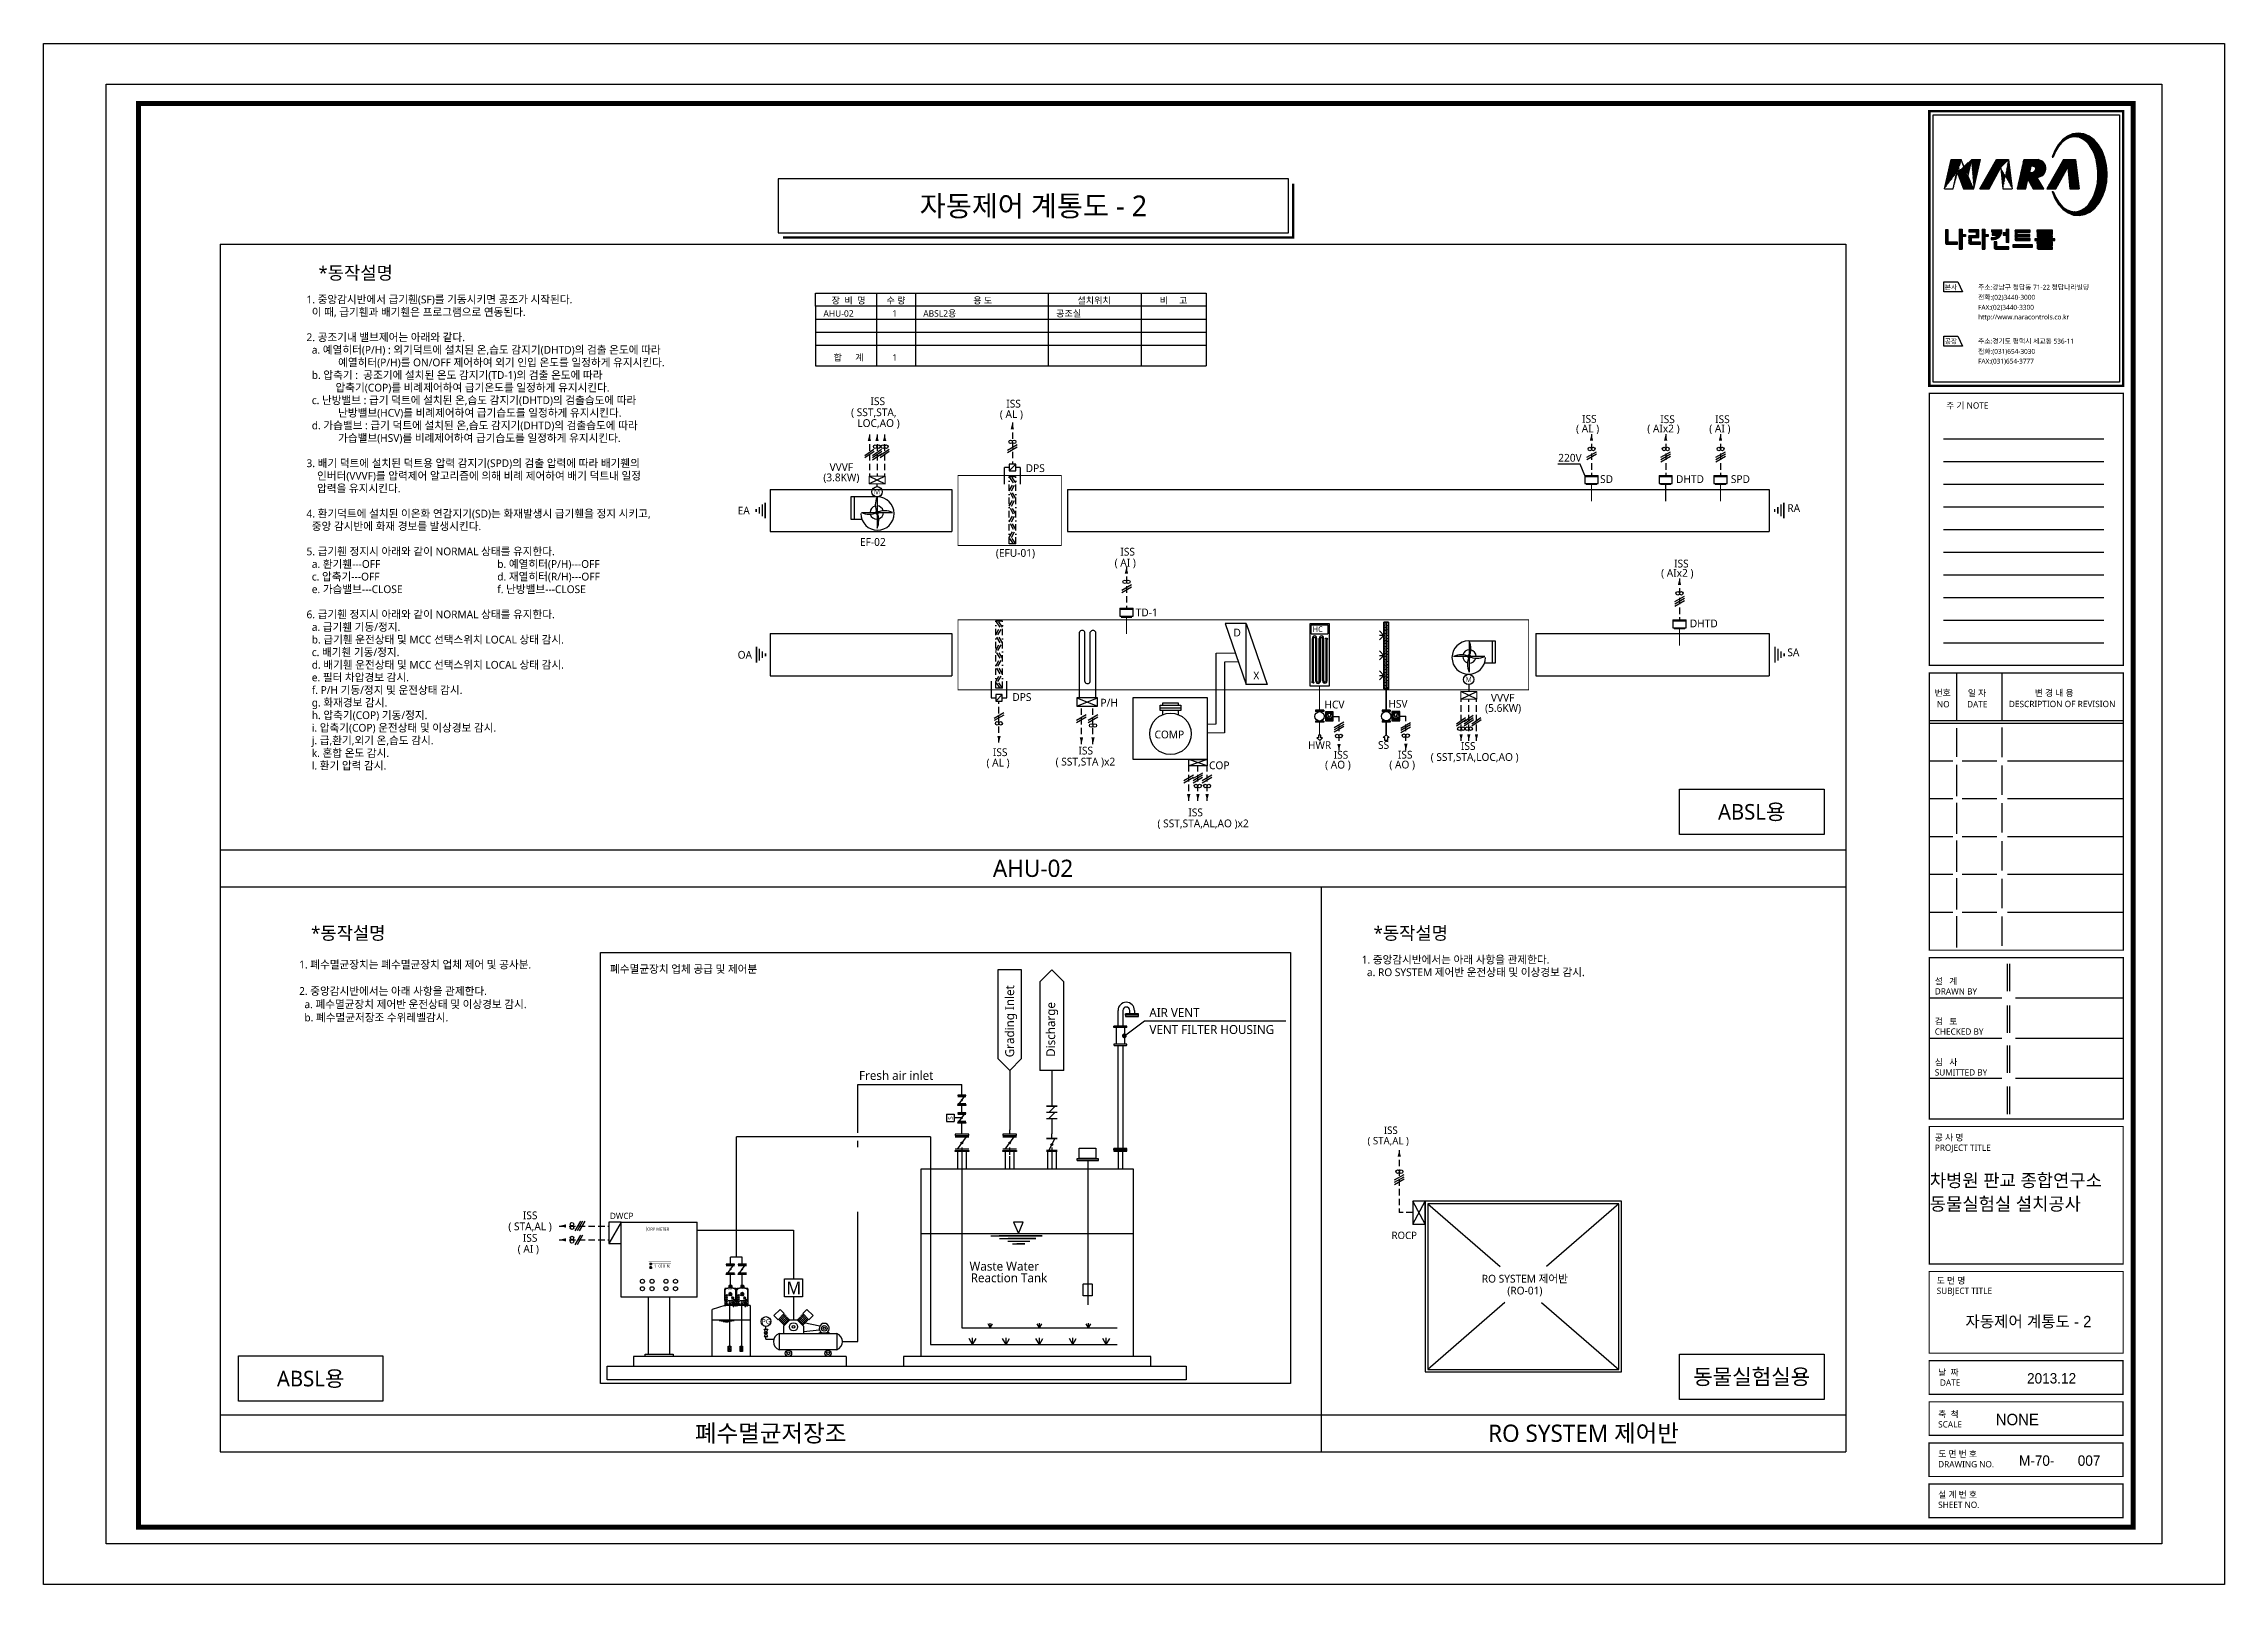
# Model space of a CAD drawing. Header units: millimetres. Extents: x -86 to 11742, y 5229 to 11464.
# Drawn here: x 5014 to 5855, y 5229 to 5823 of the extents above; entities that cross this region are included whole.
import ezdxf
from ezdxf.enums import TextEntityAlignment as Align

# ---------------------------------------------------------------- set-up
doc = ezdxf.new("R2010")
doc.units = ezdxf.units.MM
doc.header["$LTSCALE"] = 5
for name, pattern in [('CENTER', [2, 1.25, -0.25, 0.25, -0.25]), ('DASHDOT', [1, 0.5, -0.25, 0, -0.25]), ('DASHED', [0.75, 0.5, -0.25]), ('HIDDEN', [0.375, 0.25, -0.125])]:
    doc.linetypes.add(name, pattern=pattern)
doc.layers.get('0').update_dxf_attribs({"linetype": 'CONTINUOUS'})
for name, color, linetype in [('7', 7, 'CONTINUOUS'), ('__CONNECTID__', 7, 'CONTINUOUS'), ('AUTO', 7, 'CONTINUOUS'), ('E', 3, 'CONTINUOUS'), ('FORM', 7, 'CONTINUOUS'), ('LGK-S', 121, 'CONTINUOUS'), ('NARA', 8, 'CONTINUOUS'), ('SBT', 3, 'CONTINUOUS'), ('SOLID253', 253, 'CONTINUOUS'), ('TEXT-S', 2, 'CONTINUOUS')]:
    doc.layers.add(name, color=color, linetype=linetype)
doc.styles.add('GHD', font='Dotum.ttf')
doc.styles.add('GHS', font='ROMANS.shx', dxfattribs={"bigfont": 'GHS.shx'})
doc.styles.add('QQ', font='MALGUN.TTF.TTF')
doc.styles.add('STYLE1', font='MALGUN.TTF.TTF', dxfattribs={"height": 2.5})
doc.styles.add('울릉도M', font='h2wulm.TTF')
pattern_1 = [(45, (-11.3759, -7.50065), (-0.171711214, 0.171711214), [])]

msp = doc.modelspace()

# ---------------------------------------------------------------- texts
at = {"layer": '7', "style": '울릉도M'}
for s, p in [('M-70-', (5775.72, 5275.04)), ('007', (5798.38, 5275.04))]:
    msp.add_text(s, height=4, dxfattribs=at).set_placement(p)
at = {"layer": '__CONNECTID__', "color": 4, "style": 'QQ'}
for s, p in [('( AL )', (5604.9, 5673.43)), ('( AI', (5604.9, 5673.43)), ('( AIx2 )', (5632.36, 5673.43)), ('( AI )', (5656.25, 5673.43)), ('SD', (5614.18, 5653.95)), ('DHTD', (5643.44, 5653.95)), ('SPD', (5664.59, 5653.95)), ('( AI )', (5426.95, 5621.72)), ('( AIx2 )', (5637.69, 5617.77)), ('TD-1', (5435.08, 5602.54)), ('DHTD', (5648.77, 5598.3)), ('HCV', (5507.88, 5567.03)), ('COP', (5463.37, 5543.6)), ('( AO )', (5508.11, 5543.85)), ('( SST,STA,LOC,AO )', (5548.83, 5546.8)), ('( SST,STA,AL,AO )x2', (5443.47, 5521.2)), ('( STA,AL )', (5193.13, 5365.85)), ('( AI )', (5196.75, 5357.17))]:
    msp.add_text(s, height=3, dxfattribs=at).set_placement(p)
at = {"layer": 'AUTO', "color": 2, "style": 'QQ'}
for s, height, p in [('자동제어 계통도 - 2', 8, (5395.65, 5760.76)), ('RO SYSTEM 제어반', 3, (5585.16, 5347.17)), ('(RO-01)', 3, (5585.16, 5342.59))]:
    msp.add_text(s, height=height, dxfattribs=at).set_placement(p, align=Align.MIDDLE_CENTER)
at = {"layer": 'AUTO', "color": 171, "style": 'QQ'}
for p in [(5134.25, 5734.99), (5131.41, 5480.47), (5541.17, 5480.47)]:
    msp.add_text('*동작설명', height=5, dxfattribs=at).set_placement(p, align=Align.MIDDLE)
at = {"layer": 'AUTO', "style": 'QQ'}
for s, p in [('1. 중앙감시반에서 급기휀(SF)를 기동시키면 공조가 시작된다.', (5115.31, 5723.21)), ('  이 때, 급기휀과 배기휀은 프로그램으로 연동된다.', (5115.31, 5718.35)), ('2. 공조기내 밸브제어는 아래와 같다.', (5115.31, 5708.63)), ('  a. 예열히터(P/H) : 외기덕트에 설치된 온,습도 감지기(DHTD)의 검출 온도에 따라 ', (5115.31, 5703.78)), ('            예열히터(P/H)를 ON/OFF 제어하여 외기 인입 온도를 일정하게 유지시킨다. ', (5115.31, 5698.92)), ('  b. 압축기 :  공조기에 설치된 온도 감지기(TD-1)의 검출 온도에 따라 ', (5115.31, 5694.06)), ('  c. 난방밸브 : 급기 덕트에 설치된 온,습도 감지기(DHTD)의 검출습도에 따라 ', (5115.31, 5684.35)), ('           압축기(COP)를 비례제어하여 급기온도를 일정하게 유지시킨다.', (5115.31, 5689.21)), ('  d. 가습밸브 : 급기 덕트에 설치된 온,습도 감지기(DHTD)의 검출습도에 따라 ', (5115.31, 5674.63)), ('            난방밸브(HCV)를 비례제어하여 급기습도를 일정하게 유지시킨다.', (5115.31, 5679.49)), ('            가습밸브(HSV)를 비례제어하여 급기습도를 일정하게 유지시킨다.', (5115.31, 5669.78)), ('3. 배기 덕트에 설치된 덕트용 압력 감지기(SPD)의 검출 압력에 따라 배기휀의', (5115.31, 5660.06)), ('    압력을 유지시킨다.', (5115.31, 5650.35)), ('    인버터(VVVF)를 압력제어 알고리즘에 의해 비례 제어하여 배기 덕트내 일정 ', (5115.31, 5655.21)), ('4. 환기덕트에 설치된 이온화 연감지기(SD)는 화재발생시 급기휀을 정지 시키고, ', (5115.31, 5640.63)), ('  중앙 감시반에 화재 경보를 발생시킨다.', (5115.31, 5635.78)), ('5. 급기휀 정지시 아래와 같이 NORMAL 상태를 유지한다.', (5115.31, 5626.06)), ('  a. 환기휀---OFF', (5115.31, 5621.21)), ('  c. 압축기---OFF', (5115.31, 5616.35)), ('  d. 재열히터(R/H)---OFF', (5186.85, 5616.35)), ('  b. 예열히터(P/H)---OFF', (5186.85, 5621.21)), ('  e. 가습밸브---CLOSE', (5115.31, 5611.49)), ('  f. 난방밸브---CLOSE', (5186.85, 5611.49)), ('6. 급기휀 정지시 아래와 같이 NORMAL 상태를 유지한다.', (5115.31, 5601.78)), ('  a. 급기휀 기동/정지.', (5115.31, 5596.92)), ('  b. 급기휀 운전상태 및 MCC 선택스위치 LOCAL 상태 감시.', (5115.31, 5592.06)), ('  c. 배기휀 기동/정지.', (5115.31, 5587.21)), ('  d. 배기휀 운전상태 및 MCC 선택스위치 LOCAL 상태 감시.', (5115.31, 5582.35)), ('  f. P/H 기동/정지 및 운전상태 감시.', (5115.31, 5572.63)), ('  e. 필터 차압경보 감시.', (5115.31, 5577.49)), ('  g. 화재경보 감시.', (5115.31, 5567.78)), ('  i. 압축기(COP) 운전상태 및 이상경보 감시.', (5115.31, 5558.06)), ('  h. 압축기(COP) 기동/정지.', (5115.31, 5562.92)), ('  j. 급,환기,외기 온,습도 감시.', (5115.31, 5553.21)), ('  k. 혼합 온도 감시.', (5115.31, 5548.35)), ('  l. 환기 압력 감시.', (5115.31, 5543.49)), ('1. 폐수멸균장치는 폐수멸균장치 업체 제어 및 공사분.', (5112.47, 5466.78)), ('폐수멸균장치 업체 공급 및 제어분', (5232.36, 5465.06)), ('1. 중앙감시반에서는 아래 사항을 관제한다.', (5522.23, 5468.68)), ('  a. RO SYSTEM 제어반 운전상태 및 이상경보 감시.', (5522.23, 5463.83)), ('2. 중앙감시반에서는 아래 사항을 관제한다.', (5112.47, 5456.58)), ('  a. 폐수멸균장치 제어반 운전상태 및 이상경보 감시.', (5112.47, 5451.48)), ('  b. 폐수멸균저장조 수위레벨감시.', (5112.47, 5446.38))]:
    msp.add_text(s, height=3, dxfattribs=at).set_placement(p)
at = {"layer": 'AUTO', "color": 7, "style": 'QQ'}
for s, height, p in [('AHU-02', 2.5, (5314.66, 5718.06)), ('ABSL2용', 2.5, (5353.15, 5718.06)), ('공조실', 2.5, (5404.38, 5718.06)), ('D', 3, (5472.78, 5594.77)), ('HC', 2.143, (5503.34, 5596.5)), ('X', 3, (5480.45, 5578.19)), ('COMP', 3, (5442.34, 5555.48))]:
    msp.add_text(s, height=height, dxfattribs=at).set_placement(p)
at = {"layer": 'AUTO', "style": 'QQ'}
for s, p in [('장  비  명', (5324.36, 5723.06)), ('수 량', (5342.65, 5723.06)), ('용 도', (5376.08, 5723.06)), ('설치위치', (5419.03, 5723.06)), ('비     고', (5449.71, 5723.06))]:
    msp.add_text(s, height=2.5, dxfattribs=at).set_placement(p, align=Align.CENTER)
at = {"layer": 'AUTO', "color": 7, "style": 'QQ'}
for s, p in [('1', (5342.15, 5718.06)), ('합      계', (5324.36, 5701.06)), ('1', (5342.15, 5701.06))]:
    msp.add_text(s, height=2.5, dxfattribs=at).set_placement(p, align=Align.CENTER)
at = {"layer": 'AUTO', "color": 2, "style": 'QQ'}
for s, height, p in [('ISS', 3, (5332.81, 5683.97)), ('ISS', 3, (5385.18, 5683.03)), ('ISS', 3, (5380.02, 5548.65)), ('ISS', 3, (5413.02, 5549.27)), ('SS', 3, (5528.54, 5551.44)), ('ISS', 3, (5536.21, 5547.69)), ('ISS', 2.85, (5530.8, 5403))]:
    msp.add_text(s, height=height, dxfattribs=at).set_placement(p)
at = {"layer": 'AUTO', "color": 4}
for s, height, style, p in [('( SST,STA,', 3, 'QQ', (5325.31, 5679.72)), ('LOC,AO )', 3, 'QQ', (5327.72, 5675.53)), ('( AL )', 3, 'QQ', (5382.68, 5679.01)), ('DPS', 3, 'QQ', (5392.66, 5658.15)), ('DPS', 3, 'QQ', (5387.51, 5569.92)), ('P/H', 3, 'QQ', (5421.5, 5567.76)), ('HSV', 3, 'QQ', (5532.52, 5567.3)), ('( AL )', 3, 'QQ', (5377.53, 5544.64)), ('( SST,STA )x2', 3, 'QQ', (5404.19, 5545.02)), ('( AO )', 3, 'QQ', (5532.88, 5543.89)), ('( STA,AL )', 2.85, 'QQ', (5524.48, 5398.96)), ('ROCP', 2.85, 'QQ', (5533.75, 5362.46)), ('NONE', 4.4, 'GHD', (5766.75, 5290.69))]:
    msp.add_text(s, height=height, dxfattribs=dict(at, style=style)).set_placement(p)
at = {"layer": 'AUTO', "color": 4, "style": 'QQ'}
for s, p in [('VVVF', (5321.57, 5660.04)), ('(3.8KW)', (5321.57, 5655.78)), ('EF-02', (5333.71, 5631.2)), ('(EFU-01)', (5388.71, 5626.67)), ('(5.6KW)', (5576.77, 5566.88)), ('VVVF', (5576.6, 5571.14))]:
    msp.add_text(s, height=3, dxfattribs=at).set_placement(p, align=Align.MIDDLE)
at = {"layer": 'AUTO', "color": 7, "style": 'QQ'}
msp.add_text('M', height=2, dxfattribs=at).set_placement((5335.33, 5650.56), align=Align.MIDDLE)
at = {"layer": 'AUTO', "style": 'QQ'}
for s, p in [('ABSL용', (5672.64, 5527.17)), ('ABSL용', (5116.91, 5308.67)), ('동물실험실용', (5672.64, 5309.37))]:
    msp.add_text(s, height=6, dxfattribs=at).set_placement(p, align=Align.MIDDLE_CENTER)
at = {"layer": 'AUTO', "color": 7, "style": 'QQ'}
for s, p in [('AHU-02', (5395.5, 5505.39)), ('폐수멸균저장조', (5294.29, 5287.59)), ('RO SYSTEM 제어반', (5607.79, 5287.59))]:
    msp.add_text(s, height=6.65, dxfattribs=at).set_placement(p, align=Align.MIDDLE_CENTER)
at = {"layer": 'AUTO', "color": 4, "style": 'GHD'}
msp.add_text('자동제어 계통도 - 2', height=4.4, dxfattribs=at).set_placement((5779.36, 5330.65), align=Align.MIDDLE_CENTER)
at = {"layer": 'E', "color": 2, "style": 'QQ'}
for s, height, p in [('ISS', 3, (5607.23, 5677.17)), ('ISS', 3, (5637.39, 5677.03)), ('ISS', 3, (5658.54, 5677.03)), ('220V', 3, (5598.02, 5662.15)), ('EA', 3, (5281.57, 5641.82)), ('RA', 3, (5686.38, 5642.77)), ('ISS', 3, (5429.18, 5625.95)), ('ISS', 3, (5642.71, 5621.37)), ('OA', 3, (5281.57, 5586.2)), ('SA', 3, (5686.38, 5587.15)), ('HWR', 3, (5501.51, 5551.39)), ('ISS', 3, (5511.44, 5547.65)), ('ISS', 3, (5560.52, 5551.04)), ('ISS', 3, (5455.39, 5525.45)), ('ISS', 3, (5198.76, 5370.1)), ('DWCP', 2.4, (5232.34, 5370.19)), ('ISS', 3, (5198.76, 5361.41))]:
    msp.add_text(s, height=height, dxfattribs=at).set_placement(p)
at = {"layer": 'FORM', "color": 7, "style": 'GHD'}
for s, height, p in [('차병원 판교 종합연구소', 5, (5741.32, 5382.56)), ('동물실험실 설치공사', 5, (5741.32, 5373.52)), ('2013.12', 4, (5778.83, 5306.77))]:
    msp.add_text(s, height=height, dxfattribs=at).set_placement(p)
at = {"layer": 'NARA', "color": 8, "style": 'QQ'}
for s, height, p in [('Grading Inlet', 3.4369, (5388.2, 5432.53)), ('Discharge', 3.437, (5404.01, 5432.7))]:
    msp.add_text(s, height=height, rotation=90, dxfattribs=at).set_placement(p)
for s, height, p in [('AIR VENT', 3.437, (5440.33, 5448.05)), ('VENT FILTER HOUSING', 3.4369, (5440.39, 5441.52)), ('ORP METER', 1.169, (5246.67, 5365.7)), ('1', 1.17, (5249.29, 5351.48)), ('0', 1.17, (5251.04, 5351.48)), ('0', 1.17, (5252.7, 5351.48)), ('%', 1.17, (5254.21, 5351.48)), ('Waste Water ', 3.4369, (5371, 5350.27)), ('Reaction Tank', 3.4369, (5371.46, 5345.79)), ('80', 0.116, (5277.84, 5341.14)), ('70', 0.116, (5277.93, 5341.55)), ('beta/4', 0.324, (5277.96, 5342.96)), ('60', 0.116, (5278.2, 5341.87)), ('50', 0.116, (5278.72, 5342)), ('40', 0.116, (5279.34, 5341.77)), ('10', 0.116, (5279.39, 5340.61)), ('30', 0.116, (5279.55, 5341.4)), ('20', 0.116, (5279.56, 5340.99)), ('50', 0.0815, (5279.66, 5340.28)), ('80', 0.116, (5282.42, 5341.14)), ('70', 0.116, (5282.5, 5341.55)), ('beta/4', 0.324, (5282.54, 5342.96)), ('60', 0.116, (5282.78, 5341.87)), ('50', 0.116, (5283.3, 5342)), ('40', 0.116, (5283.92, 5341.77)), ('10', 0.116, (5283.97, 5340.61)), ('30', 0.116, (5284.13, 5341.4)), ('20', 0.116, (5284.14, 5340.99)), ('50', 0.0815, (5284.24, 5340.28)), ('80', 0.0815, (5279.05, 5339.67)), ('70', 0.0815, (5279.11, 5339.96)), ('60', 0.0815, (5279.29, 5340.19)), ('40', 0.0815, (5280.1, 5340.12)), ('10', 0.0815, (5280.13, 5339.31)), ('30', 0.0815, (5280.24, 5339.86)), ('20', 0.0815, (5280.25, 5339.57)), ('80', 0.0815, (5283.62, 5339.67)), ('70', 0.0815, (5283.68, 5339.96)), ('60', 0.0815, (5283.87, 5340.19)), ('40', 0.0815, (5284.67, 5340.12)), ('10', 0.0815, (5284.71, 5339.31)), ('30', 0.0815, (5284.82, 5339.86)), ('20', 0.0815, (5284.83, 5339.57))]:
    msp.add_text(s, height=height, dxfattribs=at).set_placement(p)
at = {"layer": 'NARA', "color": 8, "linetype": 'HIDDEN', "ltscale": 40, "style": 'QQ'}
msp.add_text('Fresh air inlet', height=3.4369, dxfattribs=at).set_placement((5328.39, 5423.8))
at = {"layer": 'NARA', "color": 8, "style": 'QQ'}
msp.add_text('S', height=1.72, rotation=90, dxfattribs=at).set_placement((5364.49, 5409.1), align=Align.CENTER)
for s, height, p in [('M', 4.84, (5303.21, 5343.63)), ('PG', 1.996, (5292.61, 5330.66))]:
    msp.add_text(s, height=height, dxfattribs=at).set_placement(p, align=Align.MIDDLE)
at = {"layer": 'TEXT-S', "color": 7, "style": 'QQ'}
msp.add_text('M', height=2, dxfattribs=at).set_placement((5563.49, 5578.21), align=Align.MIDDLE)

# ---------------------------------------------------------------- blocks, each defined once
blk = doc.blocks.new('form')
at = {"layer": 'FORM'}
h = blk.add_hatch(dxfattribs=at)
h.set_pattern_fill('ANSI31', color=256, scale=1.942691, style=0)
h.set_pattern_definition(pattern_1)
edge = h.paths.add_edge_path()
edge.add_line((716.28, 522.42), (720.27, 522.42))
edge.add_line((719.34, 533.67), (717.88, 527.02))
edge.add_line((711.49, 533.67), (715.47, 533.67))
edge.add_line((712.35, 522.42), (713.78, 528.86))
edge.add_line((708.92, 522.42), (712.35, 522.42))
edge.add_line((708.92, 522.42), (711.49, 533.67))
edge.add_line((717.81, 527.02), (715.47, 533.67))
edge.add_line((713.9, 528.86), (716.28, 522.42))
edge.add_line((720.27, 522.42), (722.81, 533.67))
edge.add_line((719.34, 533.67), (722.81, 533.67))
h = blk.add_hatch(dxfattribs=at)
h.set_pattern_fill('ANSI31', color=256, scale=1.942691, style=0)
h.set_pattern_definition(pattern_1)
edge = h.paths.add_edge_path()
edge.add_line((729.09, 533.67), (733.65, 533.67))
edge.add_line((731.5, 522.42), (735.09, 522.42))
edge.add_line((730.74, 530.54), (731.5, 522.42))
edge.add_line((726.18, 522.42), (730.63, 530.54))
edge.add_line((733.65, 533.67), (735.09, 522.42))
edge.add_line((722.55, 522.42), (726.18, 522.42))
edge.add_line((722.55, 522.42), (729.09, 533.67))
h = blk.add_hatch(dxfattribs=at)
h.set_pattern_fill('ANSI31', color=256, scale=1.942691, style=0)
h.set_pattern_definition(pattern_1)
edge = h.paths.add_edge_path(flags=16)
edge.add_arc((742.35, 530.64), 1.96, 269.41671, 343.40246)
edge.add_arc((743.39, 530.25), 0.855, 348.54675, 460.07617)
edge.add_line((743.24, 531.09), (742.29, 531.1))
edge.add_line((742.29, 531.1), (741.72, 528.67))
edge.add_line((741.72, 528.67), (742.33, 528.68))
edge = h.paths.add_edge_path()
edge.add_arc((744.68, 530.29), 3.4, 269.06344, 442.79781)
edge.add_line((745.11, 533.67), (739.53, 533.67))
edge.add_line((739.53, 533.67), (736.99, 522.42))
edge.add_line((736.99, 522.42), (740.29, 522.42))
edge.add_line((740.29, 522.42), (741.1, 526.15))
edge.add_line((741.1, 526.15), (743.16, 522.42))
edge.add_line((743.16, 522.42), (747.3, 522.42))
edge.add_line((747.3, 522.42), (744.63, 526.89))
h = blk.add_hatch(dxfattribs=at)
h.set_pattern_fill('ANSI31', color=256, scale=1.942691, style=0)
h.set_pattern_definition(pattern_1)
h.paths.add_polyline_path([(754.86, 533.67), (759.44, 533.67), (760.86, 522.42), (757.31, 522.42), (756.55, 530.81), (751.98, 522.42), (748.42, 522.42)])
h = blk.add_hatch(dxfattribs=at)
h.set_pattern_fill('ANSI31', color=256, scale=1.942691, style=0)
h.set_pattern_definition(pattern_1)
h.paths.add_polyline_path([(710.46, 506.65), (709.33, 506.65), (709.33, 501.59), (709.39, 501.43), (709.49, 501.3), (709.64, 501.15), (709.74, 501.13), (709.88, 501.1), (714.03, 501.1), (714.03, 501.91), (710.46, 501.91)])
edge = h.paths.add_edge_path(flags=16)
edge.add_line((709.65, 501.14), (709.53, 501.27))
h = blk.add_hatch(dxfattribs=at)
h.set_pattern_fill('ANSI31', color=256, scale=1.942691, style=0)
h.set_pattern_definition(pattern_1)
h.paths.add_polyline_path([(715.78, 506.81), (715.78, 504.83), (717.05, 504.83), (717.05, 504.1), (715.79, 504.1), (715.79, 499.19), (714.7, 499.19), (714.7, 506.81)])
h = blk.add_hatch(dxfattribs=at)
h.set_pattern_fill('ANSI31', color=256, scale=1.942691, style=0)
h.set_pattern_definition(pattern_1)
h.paths.add_polyline_path([(722.25, 506.67), (718.34, 506.67), (718.34, 505.88), (721, 505.88), (721.1, 505.85), (721.2, 505.77), (721.24, 505.65), (721.24, 504.32), (718.39, 504.32), (718.33, 504.29), (718.31, 504.24), (718.31, 501.49), (718.37, 501.37), (718.46, 501.29), (718.62, 501.21), (718.89, 501.14), (722.85, 501.14), (722.85, 501.82), (719.56, 501.82), (719.45, 501.88), (719.43, 501.96), (719.43, 503.42), (719.45, 503.51), (719.53, 503.61), (722.25, 503.61)])
edge = h.paths.add_edge_path()
edge.add_line((718.31, 504.23), (718.4, 504.32))
edge.add_line((718.47, 501.28), (718.36, 501.39))
h = blk.add_hatch(dxfattribs=at)
h.set_pattern_fill('ANSI31', color=256, scale=1.942691, style=0)
h.set_pattern_definition(pattern_1)
h.paths.add_polyline_path([(723.54, 506.81), (724.58, 506.81), (724.58, 504.84), (725.83, 504.84), (725.83, 504.05), (724.58, 504.05), (724.58, 499.19), (723.54, 499.19)])
h = blk.add_hatch(dxfattribs=at)
h.set_pattern_fill('ANSI31', color=256, scale=1.942691, style=0)
h.set_pattern_definition(pattern_1)
h.paths.add_polyline_path([(727.17, 506.65), (731.07, 506.65), (731.07, 505.84), (731.07, 505.45), (730.77, 504.79), (730.44, 504.23), (730.05, 503.77), (729.45, 503.35), (729.02, 503.14), (728.72, 503.03), (728.2, 502.91), (727.79, 502.86), (727.02, 502.86), (727.02, 503.54), (727.52, 503.54), (727.88, 503.57), (728.24, 503.69), (728.62, 503.84), (728.94, 504.03), (729.2, 504.24), (729.37, 504.38), (729.4, 504.5), (729.34, 504.59), (727.39, 504.59), (727.39, 505.25), (729.83, 505.25), (729.93, 505.38), (729.98, 505.56), (729.95, 505.74), (729.86, 505.84), (729.79, 505.9), (727.17, 505.9)])
edge = h.paths.add_edge_path(flags=16)
edge.add_line((730, 503.73), (730.14, 503.87))
h = blk.add_hatch(dxfattribs=at)
h.set_pattern_fill('ANSI31', color=256, scale=1.942691, style=0)
h.set_pattern_definition(pattern_1)
h.paths.add_polyline_path([(733.81, 501.67), (732.75, 501.67), (732.75, 504.58), (731.58, 504.58), (731.58, 505.46), (732.74, 505.46), (732.74, 506.81), (733.81, 506.81)])
h = blk.add_hatch(dxfattribs=at)
h.set_pattern_fill('ANSI31', color=256, scale=1.942691, style=0)
h.set_pattern_definition(pattern_1)
h.paths.add_polyline_path([(742.04, 506.45), (736.2, 506.45), (736.2, 502.78), (736.23, 502.67), (736.31, 502.59), (736.47, 502.48), (736.54, 502.46), (742.05, 502.46), (742.05, 503.21), (737.16, 503.21), (737.06, 503.27), (737.03, 503.32), (737.03, 503.93), (737.07, 504.02), (737.16, 504.08), (737.23, 504.09), (741.87, 504.09), (741.87, 504.84), (737.28, 504.84), (737.13, 504.87), (737.05, 504.92), (737.04, 504.98), (737.04, 505.56), (737.09, 505.64), (737.17, 505.71), (737.26, 505.74), (742.04, 505.74)])
h = blk.add_hatch(dxfattribs=at)
h.set_pattern_fill('ANSI31', color=256, scale=1.942691, style=0)
h.set_pattern_definition(pattern_1)
h.paths.add_polyline_path([(750.58, 506.42), (744.64, 506.42), (744.64, 505.75), (749.4, 505.75), (749.53, 505.71), (749.58, 505.64), (749.6, 505.55), (749.59, 505.44), (749.43, 505.31), (749.26, 505.27), (744.77, 505.27), (744.77, 503.89), (744.81, 503.8), (744.89, 503.73), (745, 503.63), (745.08, 503.6), (746.98, 503.6), (747.07, 503.57), (747.11, 503.53), (747.14, 503.5), (747.14, 503.29), (747.11, 503.2), (747, 503.15), (743.86, 503.15), (743.86, 502.48), (751.47, 502.48), (751.47, 503.15), (748.35, 503.15), (748.21, 503.18), (748.16, 503.27), (748.16, 503.52), (748.23, 503.59), (748.34, 503.64), (750.67, 503.64), (750.67, 504.31), (745.8, 504.31), (745.69, 504.37), (745.65, 504.45), (745.65, 504.67), (745.73, 504.76), (745.87, 504.8), (750.58, 504.8)])
edge = h.paths.add_edge_path(flags=16)
edge.add_line((744.93, 503.69), (744.81, 503.82))
h = blk.add_hatch(dxfattribs=at)
h.set_pattern_fill('ANSI31', color=256, scale=1.942691, style=0)
h.set_pattern_definition(pattern_1)
edge = h.paths.add_edge_path()
edge.add_line((728.13, 502), (728.13, 499.59))
edge.add_line((728.13, 499.59), (728.19, 499.49))
edge.add_line((728.19, 499.49), (728.28, 499.4))
edge.add_line((728.28, 499.4), (728.4, 499.32))
edge.add_line((728.4, 499.32), (728.51, 499.24))
edge.add_line((728.51, 499.24), (728.63, 499.17))
edge.add_line((729.21, 500.07), (729.21, 502))
edge.add_line((729.21, 502), (728.13, 502))
edge.add_line((728.62, 499.17), (728.63, 499.19))
edge.add_line((728.23, 499.45), (728.18, 499.49))
edge.add_line((733.78, 499.19), (733.78, 500.07))
edge.add_line((733.78, 500.07), (729.21, 500.07))
edge.add_line((728.6, 499.19), (733.78, 499.19))
h = blk.add_hatch(dxfattribs=at)
h.set_pattern_fill('ANSI31', color=256, scale=1.942691, style=0)
h.set_pattern_definition(pattern_1)
h.paths.add_polyline_path([(742.96, 499.98), (742.96, 500.81), (735.37, 500.81), (735.37, 499.98)])
h = blk.add_hatch(dxfattribs=at)
h.set_pattern_fill('ANSI31', color=256, scale=1.942691, style=0)
h.set_pattern_definition(pattern_1)
h.paths.add_polyline_path([(750.58, 500.39), (750.58, 502.04), (744.64, 502.04), (744.64, 501.34), (749.4, 501.34), (749.52, 501.3), (749.58, 501.23), (749.6, 501.14), (749.59, 501.03), (749.46, 500.9), (749.34, 500.86), (744.81, 500.86), (744.77, 500.86), (744.77, 499.49), (744.81, 499.4), (744.89, 499.32), (745, 499.23), (745.12, 499.18), (750.67, 499.18), (750.67, 499.91), (745.8, 499.91), (745.69, 499.97), (745.65, 500.04), (745.65, 500.26), (745.73, 500.35), (745.87, 500.39)])
edge = h.paths.add_edge_path(flags=16)
edge.add_line((750.65, 499.18), (750.67, 499.21))
edge.add_line((744.91, 499.3), (744.81, 499.41))
at = {"layer": 'AUTO'}
for p, q in [((-24.08, 578.4), (816.92, 578.4)), ((-24.08, -15.6), (-24.08, 578.4)), ((816.92, 578.4), (816.92, -15.6)), ((816.92, -15.6), (-24.08, -15.6))]:
    blk.add_line(p, q, dxfattribs=at)
at = {"layer": 'FORM', "color": 3}
for p, q in [((751.74, 537.54), (752.95, 538.75)), ((752.26, 538.4), (756.71, 542.86)), ((752.78, 539.27), (755.74, 542.23)), ((755.34, 541.14), (757.32, 543.13)), ((756.23, 541.68), (757.94, 543.39)), ((756.86, 541.97), (758.5, 543.61)), ((757.45, 542.22), (758.9, 543.68)), ((757.86, 542.29), (759.31, 543.74)), ((758.27, 542.35), (759.72, 543.81)), ((758.68, 542.42), (760.13, 543.87)), ((759.09, 542.46), (760.54, 543.91)), ((759.39, 542.44), (760.84, 543.89)), ((759.69, 542.4), (761.14, 543.85)), ((760, 542.37), (761.44, 543.81)), ((760.3, 542.33), (761.75, 543.77)), ((760.61, 542.29), (762.05, 543.73)), ((760.88, 542.22), (762.35, 543.69)), ((761.12, 542.12), (762.66, 543.65)), ((761.36, 542.01), (762.91, 543.56)), ((761.61, 541.91), (763.15, 543.46)), ((761.85, 541.81), (763.39, 543.36)), ((762.09, 541.71), (763.63, 543.26)), ((762.34, 541.61), (763.88, 543.15)), ((762.54, 541.47), (764.12, 543.05)), ((762.74, 541.33), (764.36, 542.95)), ((762.93, 541.18), (764.6, 542.85)), ((763.13, 541.03), (764.83, 542.74)), ((763.32, 540.88), (765.03, 542.59)), ((763.52, 540.74), (765.23, 542.44)), ((763.72, 540.59), (765.42, 542.3)), ((763.88, 540.41), (765.62, 542.15)), ((764.04, 540.23), (765.82, 542)), ((764.21, 540.05), (766.01, 541.85)), ((764.37, 539.87), (766.21, 541.71)), ((764.53, 539.69), (766.4, 541.56)), ((764.69, 539.51), (766.6, 541.41)), ((764.86, 539.33), (766.78, 541.25)), ((765, 539.13), (766.94, 541.07)), ((765.14, 538.92), (767.1, 540.88)), ((765.27, 538.71), (767.26, 540.7)), ((765.41, 538.5), (767.42, 540.52)), ((765.54, 538.29), (767.58, 540.33)), ((765.67, 538.08), (767.74, 540.15)), ((765.81, 537.87), (767.9, 539.97)), ((765.94, 537.66), (768.06, 539.78)), ((766.05, 537.43), (768.22, 539.6)), ((766.16, 537.2), (768.38, 539.41)), ((766.27, 536.96), (768.51, 539.2)), ((766.38, 536.72), (768.64, 538.99)), ((766.48, 536.49), (768.77, 538.77)), ((766.59, 536.25), (768.89, 538.55)), ((766.7, 536.01), (769.02, 538.34)), ((750.47, 534.58), (750.89, 534.58)), ((750.49, 534.58), (751.17, 535.25)), ((750.69, 535.12), (751.4, 535.83)), ((750.84, 534.58), (750.93, 534.67)), ((750.92, 535.69), (751.63, 536.4)), ((751.15, 536.27), (751.95, 537.06)), ((751.38, 536.84), (752.44, 537.9)), ((766.8, 535.78), (769.15, 538.12)), ((766.89, 535.52), (769.27, 537.9)), ((766.97, 535.26), (769.4, 537.69)), ((767.05, 534.99), (769.53, 537.47)), ((767.13, 534.73), (769.65, 537.25)), ((767.21, 534.47), (769.78, 537.04)), ((767.29, 534.2), (769.88, 536.79)), ((767.37, 533.94), (769.97, 536.55)), ((767.45, 533.68), (770.07, 536.3)), ((767.51, 533.39), (770.17, 536.05)), ((767.57, 533.11), (770.26, 535.8)), ((767.63, 532.83), (770.36, 535.55)), ((767.69, 532.54), (770.45, 535.3)), ((767.75, 532.26), (770.55, 535.06)), ((767.81, 531.98), (770.64, 534.81)), ((767.87, 531.69), (770.74, 534.56)), ((767.93, 531.41), (770.83, 534.31)), ((767.96, 531.09), (770.9, 534.03)), ((767.99, 530.78), (770.96, 533.75)), ((768.02, 530.47), (771.02, 533.47)), ((768.06, 530.16), (771.08, 533.19)), ((768.09, 529.85), (771.14, 532.91)), ((768.11, 526.44), (771.6, 529.93)), ((768.12, 529.54), (771.21, 532.63)), ((768.15, 529.23), (771.27, 532.34)), ((768.15, 526.82), (771.58, 530.25)), ((768.16, 528.89), (771.33, 532.06)), ((768.16, 528.55), (771.39, 531.78)), ((768.16, 528.2), (771.46, 531.5)), ((768.16, 527.86), (771.5, 531.2)), ((768.16, 527.52), (771.53, 530.88)), ((768.16, 527.17), (771.55, 530.57)), ((760.36, 512.16), (771.09, 522.89)), ((760.67, 512.13), (771, 522.46)), ((761.03, 512.14), (770.87, 521.99)), ((761.44, 512.22), (770.68, 521.45)), ((765.35, 517.5), (771.17, 523.32)), ((765.92, 518.41), (771.26, 523.75)), ((766.25, 519.08), (771.35, 524.18)), ((766.58, 519.76), (771.43, 524.61)), ((766.83, 520.35), (771.52, 525.04)), ((766.99, 520.86), (771.56, 525.42)), ((767.16, 521.36), (771.58, 525.79)), ((767.32, 521.87), (771.6, 526.15)), ((767.49, 522.38), (771.63, 526.52)), ((767.54, 522.77), (771.65, 526.88)), ((767.63, 523.21), (771.67, 527.25)), ((767.72, 523.64), (771.69, 527.61)), ((767.81, 524.08), (771.71, 527.98)), ((767.9, 524.51), (771.72, 528.34)), ((767.96, 524.91), (771.7, 528.65)), ((767.99, 525.29), (771.67, 528.97)), ((768.03, 525.67), (771.65, 529.29)), ((768.07, 526.06), (771.63, 529.61)), ((750.44, 521.4), (750.92, 521.4)), ((750.52, 521.21), (750.71, 521.4)), ((750.62, 520.96), (750.96, 521.31)), ((750.71, 520.72), (751.06, 521.06)), ((750.81, 520.48), (751.16, 520.82)), ((750.91, 520.23), (751.26, 520.58)), ((751.01, 519.99), (751.36, 520.33)), ((751.11, 519.74), (751.46, 520.09)), ((751.21, 519.5), (751.56, 519.85)), ((751.31, 519.25), (751.66, 519.61)), ((751.41, 519.01), (751.76, 519.36)), ((751.51, 518.76), (751.86, 519.12)), ((751.63, 518.55), (751.98, 518.9)), ((751.76, 518.33), (752.12, 518.69)), ((751.89, 518.12), (752.25, 518.47)), ((752.02, 517.91), (752.38, 518.26)), ((752.15, 517.69), (752.51, 518.05)), ((752.29, 517.48), (752.64, 517.84)), ((752.42, 517.27), (752.77, 517.63)), ((752.55, 517.06), (752.91, 517.42)), ((752.68, 516.84), (753.04, 517.2)), ((752.81, 516.63), (753.17, 516.99)), ((752.94, 516.42), (753.34, 516.82)), ((753.1, 516.24), (753.5, 516.64)), ((753.26, 516.06), (753.67, 516.46)), ((753.43, 515.88), (753.83, 516.28)), ((753.59, 515.7), (754, 516.1)), ((753.75, 515.52), (754.16, 515.92)), ((753.92, 515.34), (754.33, 515.75)), ((754.08, 515.16), (754.49, 515.57)), ((754.24, 514.98), (754.66, 515.39)), ((754.41, 514.8), (754.86, 515.25)), ((754.57, 514.62), (755.07, 515.11)), ((754.75, 514.45), (755.27, 514.98)), ((754.95, 514.31), (755.48, 514.84)), ((755.15, 514.17), (755.68, 514.7)), ((755.36, 514.03), (755.89, 514.56)), ((755.56, 513.88), (756.09, 514.42)), ((755.76, 513.74), (756.3, 514.28)), ((755.96, 513.6), (756.55, 514.19)), ((756.16, 513.46), (756.81, 514.1)), ((756.36, 513.31), (757.06, 514.02)), ((756.56, 513.17), (757.32, 513.93)), ((756.8, 513.07), (757.57, 513.84)), ((757.05, 512.97), (757.83, 513.75)), ((757.28, 512.86), (758.16, 513.74)), ((757.54, 512.78), (758.42, 513.65)), ((757.79, 512.68), (758.75, 513.64)), ((758.04, 512.59), (759.08, 513.63)), ((758.28, 512.49), (759.42, 513.62)), ((758.53, 512.39), (759.75, 513.61)), ((758.8, 512.32), (760.19, 513.72)), ((759.11, 512.29), (760.66, 513.84)), ((759.42, 512.26), (761.12, 513.96)), ((759.74, 512.23), (761.68, 514.17)), ((760.05, 512.19), (762.48, 514.62)), ((761.86, 512.29), (770.49, 520.92)), ((762.28, 512.37), (770.29, 520.38)), ((762.7, 512.44), (770.1, 519.84)), ((763.18, 512.57), (769.85, 519.25)), ((763.83, 512.88), (769.43, 518.48)), ((764.48, 513.19), (769, 517.71)), ((765.22, 513.59), (768.48, 516.85))]:
    blk.add_line(p, q, dxfattribs=at)
at = {"layer": 'FORM', "color": 7}
for p, q in [((708.92, 522.42), (711.49, 533.67)), ((717.81, 527.02), (715.47, 533.67)), ((719.34, 533.67), (717.88, 527.02)), ((720.27, 522.42), (722.81, 533.67)), ((722.55, 522.42), (729.09, 533.67)), ((726.18, 522.42), (730.63, 530.54)), ((730.74, 530.54), (731.5, 522.42)), ((733.65, 533.67), (735.09, 522.42)), ((739.53, 533.67), (736.99, 522.42)), ((742.29, 531.1), (741.72, 528.67)), ((743.24, 531.09), (742.29, 531.1)), ((754.86, 533.67), (748.42, 522.42)), ((751.98, 522.42), (756.55, 530.81)), ((756.55, 530.81), (757.31, 522.42)), ((759.44, 533.67), (760.86, 522.42)), ((712.35, 522.42), (713.78, 528.86)), ((713.9, 528.86), (716.28, 522.42)), ((740.29, 522.42), (741.1, 526.15)), ((741.1, 526.15), (743.16, 522.42)), ((741.72, 528.67), (742.33, 528.68)), ((747.3, 522.42), (744.63, 526.89)), ((710.46, 506.65), (709.33, 506.65)), ((709.33, 506.65), (709.33, 501.59)), ((710.46, 501.91), (710.46, 506.65)), ((714.7, 506.81), (714.7, 499.19)), ((714.7, 506.81), (715.78, 506.81)), ((715.78, 506.81), (715.78, 504.83)), ((715.78, 504.83), (717.05, 504.83)), ((717.05, 504.83), (717.05, 504.1)), ((722.25, 506.67), (718.34, 506.67)), ((718.34, 506.67), (718.34, 505.88)), ((718.34, 505.88), (721, 505.88)), ((721, 505.88), (721.1, 505.85)), ((721.1, 505.85), (721.2, 505.77)), ((721.2, 505.77), (721.24, 505.65)), ((721.24, 505.65), (721.24, 504.32)), ((722.25, 503.61), (722.25, 506.67)), ((723.54, 506.81), (723.54, 499.19)), ((723.54, 506.81), (724.58, 506.81)), ((724.58, 506.81), (724.58, 504.84)), ((724.58, 504.84), (725.83, 504.84)), ((725.83, 504.84), (725.83, 504.05)), ((727.17, 506.65), (727.17, 505.9)), ((727.17, 505.9), (729.79, 505.9)), ((727.39, 505.25), (727.39, 504.59)), ((729.83, 505.25), (727.39, 505.25)), ((729.79, 505.9), (729.86, 505.84)), ((729.93, 505.38), (729.83, 505.25)), ((729.86, 505.84), (729.95, 505.74)), ((729.98, 505.56), (729.93, 505.38)), ((729.95, 505.74), (729.98, 505.56)), ((730.44, 504.23), (730.77, 504.79)), ((730.77, 504.79), (731.07, 505.45)), ((731.07, 505.84), (731.07, 506.65)), ((731.07, 505.45), (731.07, 505.84)), ((731.58, 505.46), (731.58, 504.58)), ((732.74, 505.46), (731.58, 505.46)), ((732.74, 506.81), (732.74, 505.46)), ((732.74, 506.81), (733.81, 506.81)), ((733.81, 501.67), (733.81, 506.81)), ((742.04, 506.45), (736.2, 506.45)), ((736.2, 506.45), (736.2, 502.78)), ((737.04, 505.56), (737.09, 505.64)), ((737.04, 504.98), (737.04, 505.56)), ((737.05, 504.92), (737.04, 504.98)), ((737.13, 504.87), (737.05, 504.92)), ((737.09, 505.64), (737.17, 505.71)), ((737.28, 504.84), (737.13, 504.87)), ((737.17, 505.71), (737.26, 505.74)), ((737.26, 505.74), (742.04, 505.74)), ((741.87, 504.84), (737.28, 504.84)), ((741.87, 504.09), (741.87, 504.84)), ((742.04, 505.74), (742.04, 506.45)), ((750.58, 506.42), (744.64, 506.42)), ((744.64, 506.42), (744.64, 505.75)), ((744.64, 505.75), (749.4, 505.75)), ((749.26, 505.27), (744.77, 505.27)), ((744.77, 505.27), (744.77, 503.89)), ((745.65, 504.67), (745.73, 504.76)), ((745.65, 504.45), (745.65, 504.67)), ((745.73, 504.76), (745.87, 504.8)), ((745.87, 504.8), (750.58, 504.8)), ((749.43, 505.31), (749.26, 505.27)), ((749.4, 505.75), (749.53, 505.71)), ((749.59, 505.44), (749.43, 505.31)), ((749.53, 505.71), (749.58, 505.64)), ((749.58, 505.64), (749.6, 505.55)), ((749.6, 505.55), (749.59, 505.44)), ((750.58, 504.8), (750.58, 506.42)), ((709.33, 501.59), (709.39, 501.43)), ((709.39, 501.43), (709.49, 501.3)), ((709.49, 501.3), (709.64, 501.15)), ((709.65, 501.14), (709.53, 501.27)), ((709.64, 501.15), (709.74, 501.13)), ((709.74, 501.13), (709.88, 501.1)), ((709.88, 501.1), (714.03, 501.1)), ((714.03, 501.91), (710.46, 501.91)), ((714.03, 501.1), (714.03, 501.91)), ((714.7, 499.19), (715.79, 499.19)), ((715.79, 504.1), (715.79, 499.19)), ((717.05, 504.1), (715.79, 504.1)), ((718.31, 504.23), (718.4, 504.32)), ((718.33, 504.29), (718.31, 504.24)), ((718.31, 504.24), (718.31, 501.49)), ((718.31, 501.49), (718.37, 501.37)), ((718.39, 504.32), (718.33, 504.29)), ((718.47, 501.28), (718.36, 501.39)), ((718.37, 501.37), (718.46, 501.29)), ((721.24, 504.32), (718.39, 504.32)), ((718.46, 501.29), (718.62, 501.21)), ((718.62, 501.21), (718.89, 501.14)), ((718.89, 501.14), (722.85, 501.14)), ((719.43, 503.42), (719.45, 503.51)), ((719.43, 501.96), (719.43, 503.42)), ((719.45, 501.88), (719.43, 501.96)), ((719.45, 503.51), (719.53, 503.61)), ((719.56, 501.82), (719.45, 501.88)), ((719.53, 503.61), (722.25, 503.61)), ((722.85, 501.82), (719.56, 501.82)), ((722.85, 501.14), (722.85, 501.82)), ((723.54, 499.19), (724.58, 499.19)), ((724.58, 504.05), (724.58, 499.19)), ((725.83, 504.05), (724.58, 504.05)), ((727.02, 503.54), (727.02, 502.86)), ((727.52, 503.54), (727.02, 503.54)), ((727.02, 502.86), (727.79, 502.86)), ((727.39, 504.59), (729.34, 504.59)), ((727.88, 503.57), (727.52, 503.54)), ((727.79, 502.86), (728.2, 502.91)), ((728.24, 503.69), (727.88, 503.57)), ((729.21, 502), (728.13, 502)), ((728.13, 502), (728.13, 499.59)), ((728.13, 499.59), (728.19, 499.49)), ((728.23, 499.45), (728.18, 499.49)), ((728.19, 499.49), (728.28, 499.4)), ((728.2, 502.91), (728.72, 503.03)), ((728.62, 503.84), (728.24, 503.69)), ((728.28, 499.4), (728.4, 499.32)), ((728.4, 499.32), (728.51, 499.24)), ((728.51, 499.24), (728.63, 499.17)), ((728.6, 499.19), (733.78, 499.19)), ((728.94, 504.03), (728.62, 503.84)), ((728.62, 499.17), (728.63, 499.19)), ((728.72, 503.03), (729.02, 503.14)), ((729.2, 504.24), (728.94, 504.03)), ((729.02, 503.14), (729.45, 503.35)), ((729.37, 504.38), (729.2, 504.24)), ((729.21, 500.07), (729.21, 502)), ((733.78, 500.07), (729.21, 500.07)), ((729.34, 504.59), (729.4, 504.5)), ((729.4, 504.5), (729.37, 504.38)), ((729.45, 503.35), (730.05, 503.77)), ((730, 503.73), (730.14, 503.87)), ((730.05, 503.77), (730.44, 504.23)), ((731.58, 504.58), (732.75, 504.58)), ((732.75, 504.58), (732.75, 501.67)), ((733.78, 499.19), (733.78, 500.07)), ((735.37, 500.81), (735.37, 499.98)), ((742.96, 500.81), (735.37, 500.81)), ((735.37, 499.98), (742.96, 499.98)), ((736.2, 502.78), (736.23, 502.67)), ((736.23, 502.67), (736.31, 502.59)), ((736.31, 502.59), (736.47, 502.48)), ((736.47, 502.48), (736.54, 502.46)), ((736.54, 502.46), (742.05, 502.46)), ((737.03, 503.93), (737.07, 504.02)), ((737.03, 503.32), (737.03, 503.93)), ((737.06, 503.27), (737.03, 503.32)), ((737.16, 503.21), (737.06, 503.27)), ((737.07, 504.02), (737.16, 504.08)), ((737.16, 504.08), (737.23, 504.09)), ((742.05, 503.21), (737.16, 503.21)), ((737.23, 504.09), (741.87, 504.09)), ((742.05, 502.46), (742.05, 503.21)), ((742.96, 499.98), (742.96, 500.81)), ((747, 503.15), (743.86, 503.15)), ((743.86, 503.15), (743.86, 502.48)), ((743.86, 502.48), (751.47, 502.48)), ((750.58, 502.04), (744.64, 502.04)), ((744.64, 502.04), (744.64, 501.34)), ((744.64, 501.34), (749.4, 501.34)), ((744.77, 503.89), (744.81, 503.8)), ((744.81, 500.86), (744.77, 500.86)), ((744.77, 500.86), (744.77, 499.49)), ((744.77, 499.49), (744.81, 499.4)), ((744.93, 503.69), (744.81, 503.82)), ((744.81, 503.8), (744.89, 503.73)), ((749.34, 500.86), (744.81, 500.86)), ((744.91, 499.3), (744.81, 499.41)), ((744.81, 499.4), (744.89, 499.32)), ((744.89, 503.73), (745, 503.63)), ((744.89, 499.32), (745, 499.23)), ((745, 503.63), (745.08, 503.6)), ((745, 499.23), (745.12, 499.18)), ((745.08, 503.6), (746.98, 503.6)), ((745.12, 499.18), (750.67, 499.18)), ((745.69, 504.37), (745.65, 504.45)), ((745.65, 500.26), (745.73, 500.35)), ((745.65, 500.04), (745.65, 500.26)), ((745.69, 499.97), (745.65, 500.04)), ((745.8, 504.31), (745.69, 504.37)), ((745.8, 499.91), (745.69, 499.97)), ((745.73, 500.35), (745.87, 500.39)), ((750.67, 504.31), (745.8, 504.31)), ((750.67, 499.91), (745.8, 499.91)), ((745.87, 500.39), (750.58, 500.39)), ((746.98, 503.6), (747.07, 503.57)), ((747.11, 503.2), (747, 503.15)), ((747.07, 503.57), (747.11, 503.53)), ((747.11, 503.53), (747.14, 503.5)), ((747.14, 503.29), (747.11, 503.2)), ((747.14, 503.5), (747.14, 503.29)), ((748.16, 503.52), (748.23, 503.59)), ((748.16, 503.27), (748.16, 503.52)), ((748.21, 503.18), (748.16, 503.27)), ((748.35, 503.15), (748.21, 503.18)), ((748.23, 503.59), (748.34, 503.64)), ((748.34, 503.64), (750.67, 503.64)), ((751.47, 503.15), (748.35, 503.15)), ((749.46, 500.9), (749.34, 500.86)), ((749.4, 501.34), (749.52, 501.3)), ((749.59, 501.03), (749.46, 500.9)), ((749.52, 501.3), (749.58, 501.23)), ((749.58, 501.23), (749.6, 501.14)), ((749.6, 501.14), (749.59, 501.03)), ((750.58, 500.39), (750.58, 502.04)), ((750.65, 499.18), (750.67, 499.21)), ((750.67, 503.64), (750.67, 504.31)), ((750.67, 499.18), (750.67, 499.91)), ((751.47, 502.48), (751.47, 503.15)), ((708.66, 426.09), (770.47, 426.09)), ((708.66, 417.35), (770.47, 417.35)), ((708.66, 408.6), (770.47, 408.6)), ((708.66, 399.86), (770.47, 399.86)), ((708.66, 391.12), (770.47, 391.12)), ((708.66, 382.38), (770.47, 382.38)), ((708.66, 373.64), (770.47, 373.64)), ((708.66, 364.89), (770.47, 364.89)), ((708.66, 356.15), (770.47, 356.15)), ((708.66, 347.41), (770.47, 347.41)), ((713.79, 317.3), (713.79, 335.75)), ((731.27, 317.3), (731.27, 335.75)), ((777.9, 317.3), (703.1, 317.3)), ((777.9, 316.33), (703.1, 316.33)), ((713.79, 303.47), (713.79, 314.52)), ((731.27, 303.37), (731.27, 314.69)), ((712.21, 301.76), (703.1, 301.76)), ((713.79, 288.27), (713.79, 300.31)), ((729.16, 301.76), (715.81, 301.76)), ((731.27, 288.8), (731.27, 300.12)), ((778.03, 301.76), (733.31, 301.76)), ((712.21, 287.19), (703.1, 287.19)), ((729.16, 287.19), (715.81, 287.19)), ((778.03, 287.19), (733.31, 287.19)), ((713.79, 273.7), (713.79, 285.74)), ((731.27, 274.23), (731.27, 285.55)), ((712.21, 272.62), (703.1, 272.62)), ((713.79, 259.13), (713.79, 271.17)), ((729.16, 272.62), (715.81, 272.62)), ((731.27, 259.66), (731.27, 270.98)), ((778.03, 272.62), (733.31, 272.62)), ((712.21, 258.05), (703.1, 258.05)), ((713.79, 244.56), (713.79, 256.6)), ((729.16, 258.05), (715.81, 258.05)), ((731.27, 245.09), (731.27, 256.41)), ((778.03, 258.05), (733.31, 258.05)), ((712.21, 243.48), (703.1, 243.48)), ((713.79, 229.99), (713.79, 242.03)), ((729.16, 243.48), (715.81, 243.48)), ((731.27, 230.52), (731.27, 241.84)), ((778.03, 243.48), (733.31, 243.48)), ((733.31, 213.08), (733.31, 223.62)), ((734.21, 213.08), (734.21, 223.62)), ((731.09, 210.45), (703.1, 210.45)), ((777.9, 210.45), (736.34, 210.45)), ((733.31, 197.01), (733.31, 207.55)), ((734.21, 197.01), (734.21, 207.55)), ((731.09, 194.91), (703.1, 194.91)), ((777.9, 194.91), (736.34, 194.91)), ((733.31, 181.6), (733.31, 192.14)), ((734.21, 181.6), (734.21, 192.14)), ((731.09, 179.37), (703.1, 179.37)), ((777.9, 179.37), (736.34, 179.37)), ((733.31, 165.74), (733.31, 176.28)), ((734.21, 165.74), (734.21, 176.28))]:
    blk.add_line(p, q, dxfattribs=at)
at = {"layer": 'FORM'}
for p, q in [((727.17, 506.65), (731.07, 506.65)), ((733.81, 501.67), (732.75, 501.67))]:
    blk.add_line(p, q, dxfattribs=at)
at = {"layer": 'FORM', "color": 3}
for points in [[(0, 562.79), (792.83, 562.79), (792.83, 0), (0, 0)], [(776.44, 447.93), (704.56, 447.93), (704.56, 550.91), (776.44, 550.91)]]:
    blk.add_lwpolyline(points, close=True, dxfattribs=at)
at = {"layer": 'FORM', "color": 2, "const_width": 1.94}
blk.add_lwpolyline([(12.48, 6.47), (12.48, 555.28), (781.78, 555.28), (781.78, 6.47)], close=True, dxfattribs=at)
at = {"layer": 'FORM', "color": 3}
for points, const_width in [([(777.9, 446.48), (703.1, 446.48), (703.1, 552.36), (777.9, 552.36)], 0.971), ([(703.1, 338.67), (703.1, 443.56), (777.9, 443.56), (777.9, 338.67)], 0.486), ([(777.9, 335.75), (703.1, 335.75), (703.1, 228.91), (777.9, 228.91)], 0.486), ([(703.1, 163.82), (777.9, 163.82), (777.9, 225.99), (703.1, 225.99)], 0.486), ([(777.89, 107.95), (777.89, 160.91), (703.09, 160.91), (703.09, 107.95)], 0.486), ([(777.88, 73.53), (777.88, 105.03), (703.08, 105.03), (703.08, 73.53)], 0.486), ([(777.87, 57.68), (777.87, 70.62), (703.07, 70.62), (703.07, 57.68)], 0.486), ([(777.86, 41.83), (777.86, 54.77), (703.06, 54.77), (703.06, 41.83)], 0.486), ([(777.85, 25.98), (777.85, 38.92), (703.05, 38.92), (703.05, 25.98)], 0.486), ([(777.84, 10.13), (777.84, 23.07), (703.04, 23.07), (703.04, 10.13)], 0.486)]:
    blk.add_lwpolyline(points, close=True, dxfattribs=dict(at, const_width=const_width))
at = {"layer": 'FORM', "color": 3, "flags": 128}
for points in [[(750.44, 521.4), (751.52, 518.73), (752.95, 516.4), (754.67, 514.52), (756.61, 513.14), (758.7, 512.33), (760.86, 512.11), (763.01, 512.5), (765.07, 513.47), (766.96, 515), (768.61, 517.01), (769.96, 519.45), (770.95, 522.2), (771.55, 525.18), (771.73, 528.27), (771.49, 531.35), (770.84, 534.3), (769.8, 537.01), (768.41, 539.38), (766.72, 541.32), (764.8, 542.76), (762.73, 543.64), (760.57, 543.93)], [(760.48, 543.93), (758.39, 543.59), (756.38, 542.71), (754.53, 541.31), (752.88, 539.44), (751.52, 537.17), (750.47, 534.58)], [(762.35, 541.61), (760.73, 542.28), (759.05, 542.48), (757.38, 542.21), (755.77, 541.47), (754.26, 540.3), (752.92, 538.72), (751.79, 536.79), (750.89, 534.58)], [(767.45, 533.67), (766.82, 535.74), (765.97, 537.62), (764.93, 539.25), (763.72, 540.58), (762.39, 541.59)], [(767.47, 522.45), (767.93, 524.63), (768.16, 526.9), (768.16, 529.19), (767.92, 531.46), (767.46, 533.63)], [(758.1, 513.66), (759.8, 513.61), (761.46, 514.04), (763.04, 514.94), (764.48, 516.28), (765.73, 518.02), (766.74, 520.08), (767.5, 522.42)], [(750.92, 521.4), (751.9, 519.04), (753.16, 517.01), (754.64, 515.4), (756.3, 514.28), (758.07, 513.67)]]:
    blk.add_lwpolyline(points, dxfattribs=at)
at = {"layer": 'FORM', "color": 7}
for points in [[(711.49, 533.67), (715.47, 533.67)], [(719.34, 533.67), (722.81, 533.67)], [(729.09, 533.67), (733.65, 533.67)], [(739.53, 533.67), (745.11, 533.67)], [(754.86, 533.67), (759.44, 533.67)], [(708.92, 522.42), (712.35, 522.42)], [(716.28, 522.42), (720.27, 522.42)], [(722.55, 522.42), (726.18, 522.42)], [(731.5, 522.42), (735.09, 522.42)], [(736.99, 522.42), (740.29, 522.42)], [(743.16, 522.42), (747.3, 522.42)], [(748.42, 522.42), (751.98, 522.42)], [(757.31, 522.42), (760.86, 522.42)]]:
    blk.add_lwpolyline(points, dxfattribs=at)
for points in [[(708.72, 486.56), (714.1, 486.56), (715.91, 482.73), (708.72, 482.73)], [(708.72, 465.6), (714.1, 465.6), (715.91, 461.77), (708.72, 461.77)]]:
    blk.add_lwpolyline(points, close=True, dxfattribs=at)
at = {"layer": 'FORM'}
for centre, radius, start, end in [((742.35, 530.64), 1.96, 269.41671, 343.40246), ((743.39, 530.25), 0.855, 348.54675, 100.07617), ((744.68, 530.29), 3.4, 269.06344, 82.79781)]:
    blk.add_arc(centre, radius, start, end, dxfattribs=at)
at = {"layer": 'FORM', "color": 7, "style": 'STYLE1'}
for s, height, p in [('본사', 1.87, (709.08, 483.55)), ('주소:강남구 청담동 71-22 청담나라빌딩', 1.8698, (721.93, 483.54)), ('전화:(02)3440-3000', 1.8698, (721.93, 479.68)), ('http://www.naracontrols.co.kr', 1.8698, (721.93, 472.1)), ('FAX:(02)3440-3300', 1.8698, (721.93, 475.82)), ('공장', 1.87, (709.08, 462.72)), ('주소:경기도 평택시 세교동 536-11', 1.8698, (721.93, 462.77)), ('전화:(031)654-3030', 1.8698, (721.93, 458.81)), ('FAX:(031)654-3777', 1.8698, (721.93, 455.05)), ('주 기 NOTE', 2.428, (709.63, 437.68)), ('번호', 2.428, (705.16, 326.91)), ('일 자', 2.428, (717.98, 326.83)), ('변 경 내 용', 2.428, (743.8, 326.85)), ('NO', 2.428, (706.08, 322.5)), ('DATE', 2.428, (717.69, 322.49)), ('설   계', 2.428, (705.23, 215.75)), ('DRAWN BY', 2.428, (705.23, 211.81)), ('검   토', 2.428, (705.23, 200.23)), ('CHECKED BY', 2.428, (705.23, 196.3)), ('심   사', 2.428, (705.23, 184.5)), ('SUMITTED BY', 2.4284, (705.23, 180.57)), ('공 사 명', 2.428, (705.25, 155.47)), ('PROJECT TITLE', 2.4284, (705.25, 151.54)), ('도 면 명', 2.428, (705.99, 100.3)), ('SUBJECT TITLE', 2.4284, (705.99, 96.37)), ('날  짜', 2.428, (706.54, 64.9)), ('DATE', 2.428, (707.23, 60.97)), ('축  척', 2.428, (706.54, 48.81)), ('SCALE', 2.428, (706.54, 44.88)), ('도 면 번 호', 2.428, (706.54, 33.49)), ('DRAWING NO.', 2.4284, (706.54, 29.51)), ('설 계 번 호', 2.428, (706.54, 17.8)), ('SHEET NO.', 2.428, (706.54, 13.87))]:
    blk.add_text(s, height=height, dxfattribs=at).set_placement(p)
at = {"layer": 'FORM', "color": 7, "style": 'STYLE1', "width": 0.967772}
blk.add_text('DESCRIPTION OF REVISION', height=2.4284, dxfattribs=at).set_placement((733.79, 322.6), (774.87, 322.6), align=Align.FIT)
blk = doc.blocks.new('V')
h = blk.add_hatch()
h.set_pattern_fill('ANSI31,_O', color=256, scale=0.857143)
h.set_pattern_definition([(45, (-192.91982, -298.83723), (-0.07576144, 0.07576144), [])])
edge = h.paths.add_edge_path(flags=16)
edge.add_arc((2.16, 1.92), 1.14, 0, 360)
h.paths.add_polyline_path([(3.64, 0.04), (3.64, 3.56), (0.64, 3.56), (0.64, 0.04)])
blk.add_circle((2.16, 1.92), 1.14)
at = {"layer": 'AUTO', "color": 3}
for p, q in [((0.64, 3.56), (0.64, 0.04)), ((3.64, 3.56), (0.64, 3.56)), ((0.64, 0.04), (3.64, 0.04)), ((3.64, 0.04), (3.64, 3.56))]:
    blk.add_line(p, q, dxfattribs=at)
at = {"layer": 'AUTO', "color": 7, "style": 'GHS'}
blk.add_text('M', height=1.71, dxfattribs=at).set_placement((1.23, 1.12))

# ---------------------------------------------------------------- hatches: boundary and pattern name
at = {"layer": 'AUTO'}
h = msp.add_hatch(dxfattribs=at)
h.set_pattern_fill('DOTS', color=256, scale=10, style=0)
h.set_pattern_definition([(0, (5241.57866, 5147.76884), (0.3125, 0.625), [0, -0.625])])
h.paths.add_polyline_path([(5530.82, 5600.34), (5532.54, 5600.34), (5532.54, 5574.63), (5530.82, 5574.63)])

# ---------------------------------------------------------------- linework, layer by layer
at = {"color": 5}
for p, q in [((5503.2, 5577.32), (5503.2, 5594.03)), ((5503.66, 5577.14), (5503.66, 5594.05)), ((5504.52, 5577.57), (5504.52, 5594.03)), ((5504.98, 5577.54), (5504.98, 5594.05)), ((5505.84, 5577.52), (5505.84, 5594.05)), ((5506.29, 5577.59), (5506.29, 5593.93)), ((5507.16, 5577.64), (5507.16, 5594.05)), ((5507.61, 5577.7), (5507.61, 5594.03)), ((5508.48, 5577.59), (5508.48, 5593.96)), ((5508.93, 5577.62), (5508.93, 5593.78))]:
    msp.add_line(p, q, dxfattribs=at)
for p, q in [((5434.13, 5571.22), (5462.63, 5571.22)), ((5434.13, 5547.33), (5434.13, 5571.22)), ((5462.63, 5571.22), (5462.63, 5547.33)), ((5462.63, 5547.33), (5434.13, 5547.33))]:
    msp.add_line(p, q)
at = {"const_width": 0.571}
for points in [[(5288.7, 5643.89), (5288.7, 5642.78)], [(5289.91, 5644.69), (5289.91, 5642.05)], [(5291.09, 5645.66), (5291.09, 5641.04)], [(5292.2, 5646.41), (5292.2, 5640.28)], [(5681.52, 5643.89), (5681.52, 5642.78)], [(5682.73, 5644.69), (5682.73, 5642.05)], [(5683.91, 5645.66), (5683.91, 5641.04)], [(5685.02, 5646.41), (5685.02, 5640.28)], [(5288.83, 5590.79), (5288.83, 5584.66)], [(5289.93, 5590.03), (5289.93, 5585.41)], [(5291.12, 5589.07), (5291.12, 5586.42)], [(5292.33, 5588.27), (5292.33, 5587.15)], [(5681.64, 5590.79), (5681.64, 5584.66)], [(5682.75, 5590.03), (5682.75, 5585.41)], [(5683.93, 5589.07), (5683.93, 5586.42)], [(5685.14, 5588.27), (5685.14, 5587.15)]]:
    msp.add_lwpolyline(points, dxfattribs=at)
at = {"color": 5}
for centre, radius, start, end in [((5504.09, 5594.07), 0.887, 358.76401, 182.32319), ((5504.09, 5593.98), 0.436, 6.32233, 171.44445), ((5506.73, 5594.07), 0.887, 357.67681, 181.23599), ((5506.73, 5593.98), 0.436, 8.55555, 186.32233), ((5505.41, 5577.55), 0.887, 178.76401, 2.32319), ((5505.41, 5577.59), 0.436, 186.32233, 351.44445), ((5508.04, 5577.6), 0.887, 177.67681, 1.23599), ((5508.04, 5577.64), 0.436, 171.44445, 353.67767)]:
    msp.add_arc(centre, radius, start, end, dxfattribs=at)
at = {"layer": 'AUTO', "color": 7}
for p, q in [((5494.05, 5771.16), (5297.25, 5771.16)), ((5297.25, 5771.16), (5297.25, 5750.36)), ((5494.05, 5750.36), (5494.05, 5771.16)), ((5297.25, 5750.36), (5494.05, 5750.36)), ((5412.36, 5567.94), (5420.4, 5571.16)), ((5412.36, 5571.16), (5420.4, 5567.94)), ((5541.92, 5368.25), (5546.72, 5377.05)), ((5546.72, 5368.25), (5541.92, 5377.05))]:
    msp.add_line(p, q, dxfattribs=at)
at = {"layer": 'AUTO', "color": 2}
for p, q in [((5082, 5745.96), (5709, 5745.96)), ((5082, 5745.96), (5082, 5280.46)), ((5709, 5745.96), (5709, 5280.46)), ((5606.53, 5661.19), (5597.83, 5661.19)), ((5608.29, 5656.89), (5606.53, 5661.19)), ((5294.13, 5651.49), (5364.12, 5651.49)), ((5294.13, 5651.49), (5294.13, 5635.21)), ((5364.12, 5651.49), (5364.12, 5635.21)), ((5408.84, 5651.49), (5679.36, 5651.49)), ((5408.84, 5651.49), (5408.84, 5635.21)), ((5679.36, 5651.49), (5679.36, 5635.21)), ((5294.13, 5635.21), (5364.12, 5635.21)), ((5408.84, 5635.21), (5679.36, 5635.21)), ((5294.13, 5595.86), (5364.12, 5595.86)), ((5294.13, 5595.86), (5294.13, 5579.58)), ((5364.12, 5595.86), (5364.12, 5579.58)), ((5589.34, 5595.86), (5679.36, 5595.86)), ((5589.34, 5595.86), (5589.34, 5579.58)), ((5679.36, 5595.86), (5679.36, 5579.58)), ((5294.13, 5579.58), (5364.12, 5579.58)), ((5589.34, 5579.58), (5679.36, 5579.58)), ((5082, 5512.51), (5709, 5512.51)), ((5082, 5498.26), (5709, 5498.26)), ((5506.59, 5498.26), (5506.59, 5280.46)), ((5236.62, 5368.94), (5231.92, 5360.7)), ((5082, 5294.71), (5709, 5294.71)), ((5082, 5280.46), (5709, 5280.46))]:
    msp.add_line(p, q, dxfattribs=at)
at = {"layer": 'AUTO', "color": 3}
for p, q in [((5311.66, 5727.06), (5462.21, 5727.06)), ((5311.66, 5722.06), (5311.66, 5727.06)), ((5462.21, 5722.06), (5311.66, 5722.06)), ((5335.15, 5727.06), (5335.15, 5722.06)), ((5350.15, 5727.06), (5350.15, 5722.06)), ((5401.38, 5727.06), (5401.38, 5722.06)), ((5401.38, 5727.06), (5401.38, 5722.06)), ((5437.21, 5727.06), (5437.21, 5722.06)), ((5437.21, 5727.06), (5437.21, 5722.06)), ((5462.21, 5727.06), (5462.21, 5722.06)), ((5386.23, 5658.63), (5388.8, 5661.2)), ((5388.8, 5661.2), (5386.23, 5661.2)), ((5386.23, 5661.2), (5386.23, 5658.63)), ((5388.8, 5658.63), (5388.8, 5661.2)), ((5332.28, 5656.56), (5338.47, 5653.56)), ((5338.47, 5656.56), (5332.28, 5653.56)), ((5335.38, 5652.55), (5335.38, 5653.56)), ((5335.38, 5652.55), (5335.38, 5653.56)), ((5386.23, 5658.63), (5388.8, 5658.63)), ((5608.29, 5656.89), (5613.43, 5656.89)), ((5608.29, 5656.89), (5608.29, 5653.76)), ((5613.43, 5656.33), (5608.29, 5656.33)), ((5608.29, 5653.76), (5613.43, 5653.76)), ((5608.84, 5653.46), (5612.89, 5653.46)), ((5613.43, 5653.76), (5613.43, 5656.89)), ((5636.89, 5656.89), (5642.03, 5656.89)), ((5636.89, 5656.89), (5636.89, 5653.76)), ((5642.03, 5656.33), (5636.89, 5656.33)), ((5636.89, 5653.76), (5642.03, 5653.76)), ((5637.44, 5653.46), (5641.49, 5653.46)), ((5642.03, 5653.76), (5642.03, 5656.89)), ((5658.04, 5656.89), (5663.18, 5656.89)), ((5658.04, 5656.89), (5658.04, 5653.76)), ((5663.18, 5656.33), (5658.04, 5656.33)), ((5658.04, 5653.76), (5663.18, 5653.76)), ((5658.59, 5653.46), (5662.64, 5653.46)), ((5663.18, 5653.76), (5663.18, 5656.89)), ((5428.94, 5605.67), (5434.09, 5605.67)), ((5428.94, 5605.67), (5428.94, 5602.54)), ((5434.09, 5605.11), (5428.94, 5605.11)), ((5428.94, 5602.54), (5434.09, 5602.54)), ((5429.49, 5602.24), (5433.54, 5602.24)), ((5434.09, 5602.54), (5434.09, 5605.67)), ((5642.21, 5601.23), (5642.21, 5598.1)), ((5642.21, 5601.23), (5647.36, 5601.23)), ((5647.36, 5598.1), (5647.36, 5601.23)), ((5647.36, 5600.67), (5642.21, 5600.67)), ((5642.21, 5598.1), (5647.36, 5598.1)), ((5642.76, 5597.8), (5646.82, 5597.8)), ((5383.65, 5572.44), (5381.08, 5569.87)), ((5383.65, 5572.44), (5381.08, 5572.44)), ((5381.08, 5572.44), (5381.08, 5569.87)), ((5381.08, 5569.87), (5383.65, 5569.87)), ((5383.65, 5569.87), (5383.65, 5572.44)), ((5507.61, 5566.3), (5504.42, 5566.3)), ((5504.42, 5566.3), (5504.42, 5565.78)), ((5507.61, 5565.78), (5504.42, 5565.78)), ((5507.61, 5562.18), (5504.42, 5562.18)), ((5504.42, 5562.18), (5504.42, 5561.67)), ((5507.61, 5561.67), (5504.42, 5561.67)), ((5507.61, 5566.3), (5507.61, 5565.78)), ((5507.61, 5562.18), (5507.61, 5561.67)), ((5508.25, 5564.2), (5507.76, 5564.2)), ((5508.25, 5563.77), (5507.76, 5563.77)), ((5533.27, 5566.34), (5530.08, 5566.34)), ((5530.08, 5566.34), (5530.08, 5565.82)), ((5533.27, 5565.82), (5530.08, 5565.82)), ((5533.27, 5562.22), (5530.08, 5562.22)), ((5530.08, 5562.22), (5530.08, 5561.71)), ((5533.27, 5561.71), (5530.08, 5561.71)), ((5533.27, 5566.34), (5533.27, 5565.82)), ((5533.27, 5562.22), (5533.27, 5561.71)), ((5533.91, 5564.24), (5533.43, 5564.24)), ((5533.91, 5563.81), (5533.43, 5563.81)), ((5236.62, 5368.94), (5231.92, 5368.94)), ((5231.92, 5368.94), (5231.92, 5360.7)), ((5236.62, 5360.7), (5236.62, 5368.94)), ((5231.92, 5360.7), (5236.62, 5360.7))]:
    msp.add_line(p, q, dxfattribs=at)
at = {"layer": 'AUTO', "color": 3, "linetype": 'Continuous'}
for p, q in [((5311.66, 5722.06), (5311.66, 5699.06)), ((5462.21, 5722.06), (5462.21, 5699.06)), ((5311.66, 5707.06), (5462.21, 5707.06)), ((5311.66, 5699.06), (5462.21, 5699.06)), ((5547.72, 5376.05), (5575.67, 5351.84)), ((5621.4, 5376.05), (5593.45, 5351.84)), ((5577.49, 5338.01), (5547.72, 5312.23)), ((5591.63, 5338.01), (5621.4, 5312.23))]:
    msp.add_line(p, q, dxfattribs=at)
at = {"layer": 'AUTO', "color": 7, "linetype": 'Continuous'}
for p, q in [((5335.15, 5722.06), (5335.15, 5699.06)), ((5350.15, 5722.06), (5350.15, 5699.06)), ((5401.38, 5722.06), (5401.38, 5699.06)), ((5401.38, 5722.06), (5401.38, 5699.06)), ((5437.21, 5722.06), (5437.21, 5699.06)), ((5437.21, 5722.06), (5437.21, 5699.06)), ((5311.66, 5717.06), (5462.21, 5717.06)), ((5311.66, 5712.06), (5462.21, 5712.06))]:
    msp.add_line(p, q, dxfattribs=at)
at = {"layer": 'AUTO', "color": 4, "linetype": 'DASHED'}
for p, q in [((5387.51, 5677.21), (5387.51, 5661.2)), ((5332.37, 5672.64), (5332.37, 5656.56)), ((5335.32, 5672.64), (5335.32, 5656.56)), ((5338.27, 5672.64), (5338.27, 5656.47)), ((5610.86, 5672.82), (5610.86, 5656.89)), ((5639.46, 5672.82), (5639.46, 5656.89)), ((5660.61, 5672.82), (5660.61, 5656.89)), ((5431.52, 5621.6), (5431.52, 5605.67)), ((5644.79, 5617.16), (5644.79, 5601.23)), ((5382.36, 5553.86), (5382.36, 5569.87)), ((5414.16, 5553.3), (5414.16, 5567.94)), ((5418.61, 5553.3), (5418.61, 5567.94)), ((5560.58, 5554.52), (5560.58, 5570.69)), ((5563.54, 5554.52), (5563.54, 5570.6)), ((5566.49, 5554.52), (5566.49, 5570.6)), ((5511.25, 5563.98), (5513.49, 5563.98)), ((5513.49, 5550.77), (5513.49, 5563.98)), ((5536.8, 5564.02), (5539.28, 5564.02)), ((5539.28, 5550.81), (5539.28, 5564.02)), ((5455.51, 5531.41), (5455.51, 5544.93)), ((5459.07, 5531.41), (5459.07, 5544.93)), ((5462.63, 5531.41), (5462.63, 5544.93)), ((5536.73, 5396.77), (5536.73, 5372.65)), ((5212.81, 5367.49), (5231.92, 5367.49)), ((5541.92, 5372.65), (5536.73, 5372.65)), ((5212.81, 5362.15), (5231.92, 5362.15))]:
    msp.add_line(p, q, dxfattribs=at)
at = {"layer": 'AUTO'}
for p, q in [((5385.69, 5666.59), (5389.4, 5668.73)), ((5330.57, 5664.58), (5334.1, 5667)), ((5330.63, 5663.73), (5334.17, 5666.15)), ((5333.52, 5664.58), (5337.05, 5667)), ((5333.59, 5663.73), (5337.12, 5666.15)), ((5333.63, 5662.86), (5337.17, 5665.28)), ((5336.47, 5664.58), (5340.01, 5667)), ((5336.54, 5663.73), (5340.07, 5666.15)), ((5384.51, 5653.49), (5384.51, 5659.92)), ((5386.23, 5659.92), (5384.51, 5659.92)), ((5385.69, 5665.73), (5389.4, 5667.87)), ((5390.51, 5659.92), (5388.8, 5659.92)), ((5390.51, 5659.92), (5390.51, 5653.49)), ((5609.04, 5663.85), (5612.75, 5665.99)), ((5609.04, 5662.99), (5612.75, 5665.13)), ((5637.64, 5663.85), (5641.35, 5665.99)), ((5637.64, 5662.99), (5641.35, 5665.13)), ((5637.64, 5662.13), (5641.35, 5664.28)), ((5658.79, 5663.85), (5662.5, 5665.99)), ((5658.79, 5662.99), (5662.5, 5665.13)), ((5658.79, 5662.13), (5662.5, 5664.28)), ((5429.69, 5612.63), (5433.4, 5614.77)), ((5429.69, 5611.77), (5433.4, 5613.91)), ((5642.96, 5608.19), (5646.68, 5610.33)), ((5642.96, 5607.33), (5646.68, 5609.48)), ((5642.96, 5606.48), (5646.68, 5608.62)), ((5413.4, 5571.16), (5413.4, 5596.45)), ((5415.5, 5577.36), (5415.5, 5596.45)), ((5417.57, 5577.36), (5417.57, 5596.45)), ((5419.68, 5571.16), (5419.68, 5596.45)), ((5379.36, 5577.58), (5379.36, 5571.15)), ((5385.36, 5571.15), (5385.36, 5577.58)), ((5379.36, 5571.15), (5381.08, 5571.15)), ((5383.65, 5571.15), (5385.36, 5571.15)), ((5384.18, 5565.34), (5380.47, 5563.2)), ((5384.18, 5564.48), (5380.47, 5562.34)), ((5416.01, 5564.52), (5412.3, 5562.37)), ((5416.01, 5563.66), (5412.3, 5561.52)), ((5420.46, 5564.52), (5416.75, 5562.37)), ((5420.46, 5563.66), (5416.75, 5561.52)), ((5515.34, 5561.74), (5511.63, 5559.6)), ((5515.34, 5560.88), (5511.63, 5558.74)), ((5515.34, 5560.02), (5511.63, 5557.88)), ((5541.1, 5561.49), (5537.39, 5559.35)), ((5541.1, 5560.64), (5537.39, 5558.49)), ((5541.1, 5559.78), (5537.39, 5557.64)), ((5562.32, 5563.43), (5558.78, 5561.01)), ((5562.39, 5562.58), (5558.85, 5560.16)), ((5565.22, 5564.3), (5561.69, 5561.88)), ((5565.27, 5563.43), (5561.74, 5561.01)), ((5565.34, 5562.58), (5561.8, 5560.16)), ((5568.22, 5563.43), (5564.69, 5561.01)), ((5568.29, 5562.58), (5564.75, 5560.16)), ((5462.63, 5544.93), (5455.51, 5547.33)), ((5462.63, 5547.33), (5455.51, 5544.93)), ((5457.33, 5541.24), (5453.62, 5539.09)), ((5457.33, 5540.38), (5453.62, 5538.24)), ((5460.89, 5542.09), (5457.18, 5539.95)), ((5460.89, 5541.24), (5457.18, 5539.09)), ((5460.89, 5540.38), (5457.18, 5538.24)), ((5464.45, 5541.24), (5460.74, 5539.09)), ((5464.45, 5540.38), (5460.74, 5538.24)), ((5534.91, 5385.23), (5538.62, 5387.37)), ((5534.91, 5384.37), (5538.62, 5386.51)), ((5534.91, 5383.51), (5538.62, 5385.66)), ((5220.92, 5369.31), (5218.78, 5365.6)), ((5221.78, 5369.31), (5219.63, 5365.6)), ((5222.63, 5369.31), (5220.49, 5365.6)), ((5220.92, 5363.97), (5218.78, 5360.26)), ((5221.78, 5363.97), (5219.63, 5360.26))]:
    msp.add_line(p, q, dxfattribs=at)
at = {"layer": 'AUTO', "linetype": 'DASHDOT'}
for p, q in [((5386.27, 5630.49), (5386.27, 5656.46)), ((5386.27, 5656.46), (5388.84, 5656.46)), ((5388.84, 5630.49), (5388.84, 5656.46)), ((5388.84, 5630.49), (5386.27, 5630.49)), ((5381.12, 5574.87), (5381.12, 5600.84)), ((5381.12, 5600.84), (5383.69, 5600.84)), ((5383.69, 5574.87), (5383.69, 5600.84)), ((5383.69, 5574.87), (5381.12, 5574.87))]:
    msp.add_line(p, q, dxfattribs=at)
at = {"layer": 'AUTO', "color": 6}
for p, q in [((5325.23, 5648.57), (5325.23, 5639.99)), ((5325.23, 5648.57), (5325.23, 5647.17)), ((5335.51, 5648.57), (5325.23, 5648.57)), ((5335.51, 5648.57), (5325.23, 5648.57)), ((5326.51, 5648.57), (5326.51, 5639.99)), ((5326.51, 5648.57), (5326.51, 5647.17)), ((5335.33, 5648.56), (5335.33, 5636.52)), ((5325.23, 5639.99), (5329.45, 5639.99)), ((5329.3, 5642.54), (5341.35, 5642.54)), ((5469.63, 5599.81), (5477.73, 5576.23)), ((5477.73, 5599.81), (5469.63, 5599.81)), ((5477.73, 5576.23), (5477.73, 5599.81)), ((5477.73, 5599.81), (5485.83, 5576.23)), ((5529.11, 5596.91), (5530.82, 5595.2)), ((5530.82, 5595.2), (5529.11, 5593.49)), ((5530.82, 5595.2), (5529.11, 5595.2)), ((5530.82, 5600.34), (5530.82, 5574.63)), ((5532.54, 5600.34), (5530.82, 5600.34)), ((5531.68, 5600.34), (5531.68, 5574.63)), ((5532.54, 5600.34), (5532.54, 5574.63)), ((5563.49, 5593.06), (5573.77, 5593.06)), ((5563.49, 5593.06), (5573.77, 5593.06)), ((5563.67, 5593.06), (5563.67, 5581.02)), ((5572.49, 5593.06), (5572.49, 5591.66)), ((5572.49, 5593.06), (5572.49, 5584.49)), ((5573.77, 5593.06), (5573.77, 5591.66)), ((5573.77, 5593.06), (5573.77, 5584.49)), ((5529.11, 5589.2), (5530.82, 5587.49)), ((5530.82, 5587.49), (5529.11, 5585.77)), ((5529.11, 5587.49), (5530.82, 5587.49)), ((5569.69, 5587.04), (5557.65, 5587.04)), ((5573.77, 5584.49), (5569.55, 5584.49)), ((5485.83, 5576.23), (5477.73, 5576.23)), ((5529.11, 5581.49), (5530.82, 5579.77)), ((5529.11, 5579.77), (5530.82, 5579.77)), ((5530.82, 5579.77), (5529.11, 5578.06)), ((5444.5, 5566.24), (5444.5, 5568.24)), ((5444.5, 5568.24), (5452.5, 5568.24)), ((5445.5, 5568.24), (5445.5, 5569.24)), ((5445.5, 5569.24), (5451.5, 5569.24)), ((5451.5, 5569.24), (5451.5, 5568.24)), ((5452.5, 5568.24), (5452.5, 5566.24)), ((5530.82, 5574.63), (5532.54, 5574.63)), ((5444.5, 5567.24), (5452.5, 5567.24)), ((5452.5, 5566.24), (5444.5, 5566.24)), ((5445.5, 5564.66), (5445.5, 5566.24)), ((5451.5, 5566.24), (5451.5, 5564.66))]:
    msp.add_line(p, q, dxfattribs=at)
at = {"layer": 'AUTO', "color": 4}
for p, q in [((5502.34, 5575.6), (5502.34, 5599.82)), ((5502.34, 5599.82), (5509.69, 5599.82)), ((5502.74, 5599.28), (5509.24, 5599.28)), ((5502.74, 5595.84), (5502.74, 5599.28)), ((5502.74, 5595.84), (5509.24, 5595.84)), ((5509.24, 5599.28), (5509.24, 5595.84)), ((5509.69, 5599.82), (5509.69, 5575.6)), ((5509.69, 5575.6), (5502.34, 5575.6))]:
    msp.add_line(p, q, dxfattribs=at)
at = {"layer": 'AUTO', "color": 5}
for p, q in [((5508.13, 5594.1), (5508.33, 5594.17)), ((5508.13, 5593.88), (5508.33, 5593.95)), ((5508.33, 5594.17), (5508.48, 5594.18)), ((5508.33, 5593.95), (5508.48, 5593.96)), ((5508.48, 5594.18), (5508.59, 5594.14)), ((5508.48, 5593.96), (5508.59, 5593.92)), ((5508.59, 5594.14), (5508.68, 5594.08)), ((5508.59, 5593.92), (5508.68, 5593.86)), ((5508.68, 5594.08), (5508.76, 5594.03)), ((5508.68, 5593.86), (5508.76, 5593.81)), ((5508.76, 5594.03), (5508.87, 5594)), ((5508.76, 5593.81), (5508.87, 5593.78)), ((5508.87, 5594), (5509.01, 5594.01)), ((5508.87, 5593.78), (5509.01, 5593.79)), ((5509.01, 5594.01), (5509.21, 5594.1)), ((5509.01, 5593.79), (5509.21, 5593.88)), ((5502.87, 5577.24), (5503.07, 5577.31)), ((5502.87, 5577.02), (5503.07, 5577.09)), ((5503.07, 5577.31), (5503.22, 5577.32)), ((5503.07, 5577.09), (5503.22, 5577.1)), ((5503.22, 5577.32), (5503.32, 5577.28)), ((5503.22, 5577.1), (5503.32, 5577.06)), ((5503.32, 5577.28), (5503.41, 5577.22)), ((5503.32, 5577.06), (5503.41, 5577)), ((5503.41, 5577.22), (5503.5, 5577.17)), ((5503.41, 5577), (5503.5, 5576.95)), ((5503.5, 5577.17), (5503.6, 5577.14)), ((5503.5, 5576.95), (5503.6, 5576.92)), ((5503.6, 5577.14), (5503.75, 5577.15)), ((5503.6, 5576.92), (5503.75, 5576.93)), ((5503.75, 5577.15), (5503.95, 5577.24)), ((5503.75, 5576.93), (5503.95, 5577.02))]:
    msp.add_line(p, q, dxfattribs=at)
at = {"layer": 'AUTO', "color": 7, "const_width": 1}
msp.add_lwpolyline([(5299.02, 5748.59), (5495.82, 5748.59), (5495.82, 5769.39)], dxfattribs=at)
at = {"layer": 'AUTO'}
for points in [[(5387.51, 5677.21, 0, 1.29, 0), (5387.51, 5674.64, 1.29, 1.29, 0)], [(5332.37, 5672.64, 0, 1.29, 0), (5332.37, 5670.07, 1.29, 1.29, 0)], [(5335.32, 5672.64, 0, 1.29, 0), (5335.32, 5670.07, 1.29, 1.29, 0)], [(5338.27, 5672.64, 0, 1.29, 0), (5338.27, 5670.07, 1.29, 1.29, 0)], [(5610.86, 5672.82, 0, 1.29, 0), (5610.86, 5670.25, 1.29, 1.29, 0)], [(5639.46, 5672.82, 0, 1.29, 0), (5639.46, 5670.25, 1.29, 1.29, 0)], [(5660.61, 5672.82, 0, 1.29, 0), (5660.61, 5670.25, 1.29, 1.29, 0)], [(5431.52, 5621.6, 0, 1.29, 0), (5431.52, 5619.03, 1.29, 1.29, 0)], [(5644.79, 5617.16, 0, 1.29, 0), (5644.79, 5614.59, 1.29, 1.29, 0)], [(5382.36, 5553.86, 0, 1.29, 0), (5382.36, 5556.43, 1.29, 1.29, 0)], [(5414.16, 5553.3, 0, 1.29, 0), (5414.16, 5555.87, 1.29, 1.29, 0)], [(5418.61, 5553.3, 0, 1.29, 0), (5418.61, 5555.87, 1.29, 1.29, 0)], [(5513.49, 5550.77, 0, 1.29, 0), (5513.49, 5553.34, 1.29, 1.29, 0)], [(5539.28, 5550.81, 0, 1.29, 0), (5539.28, 5553.38, 1.29, 1.29, 0)], [(5560.58, 5554.52, 0, 1.29, 0), (5560.58, 5557.09, 1.29, 1.29, 0)], [(5563.54, 5554.52, 0, 1.29, 0), (5563.54, 5557.09, 1.29, 1.29, 0)], [(5566.49, 5554.52, 0, 1.29, 0), (5566.49, 5557.09, 1.29, 1.29, 0)], [(5455.51, 5531.41, 0, 1.29, 0), (5455.51, 5533.98, 1.29, 1.29, 0)], [(5459.07, 5531.41, 0, 1.29, 0), (5459.07, 5533.98, 1.29, 1.29, 0)], [(5462.63, 5531.41, 0, 1.29, 0), (5462.63, 5533.98, 1.29, 1.29, 0)], [(5536.73, 5396.77, 0, 1.29, 0), (5536.73, 5394.2, 1.29, 1.29, 0)], [(5212.81, 5367.49, 0, 1.29, 0), (5215.38, 5367.49, 1.29, 1.29, 0)], [(5212.81, 5362.15, 0, 1.29, 0), (5215.38, 5362.15, 1.29, 1.29, 0)]]:
    msp.add_lwpolyline(points, format="xyseb", dxfattribs=at)
at = {"layer": 'AUTO', "color": 3, "lineweight": 0}
msp.add_lwpolyline([(5332.28, 5656.56), (5338.47, 5656.56), (5338.47, 5653.56), (5332.28, 5653.56), (5332.28, 5656.56)], dxfattribs=at)
at = {"layer": 'AUTO', "color": 2, "linetype": 'CENTER', "const_width": 0.343}
for points in [[(5406.4, 5656.83), (5406.4, 5629.86), (5366.57, 5629.86), (5366.57, 5656.83)], [(5586.61, 5601.21), (5586.61, 5574.24), (5366.57, 5574.24), (5366.57, 5601.21)]]:
    msp.add_lwpolyline(points, close=True, dxfattribs=at)
at = {"layer": 'AUTO', "color": 3, "linetype": 'DASHDOT'}
for points in [[(5387.98, 5630.49), (5386.27, 5632.98), (5387.98, 5635.98), (5386.27, 5638.98), (5387.98, 5641.98), (5386.27, 5644.98), (5387.98, 5647.98), (5386.27, 5650.98), (5387.98, 5653.98), (5386.27, 5656.46)], [(5388.84, 5630.49), (5387.13, 5632.98), (5388.84, 5635.98), (5387.13, 5638.98), (5388.84, 5641.98), (5387.13, 5644.98), (5388.84, 5647.98), (5387.13, 5650.98), (5388.84, 5653.98), (5387.13, 5656.46)], [(5382.83, 5574.87), (5381.12, 5577.35), (5382.83, 5580.35), (5381.12, 5583.35), (5382.83, 5586.35), (5381.12, 5589.35), (5382.83, 5592.35), (5381.12, 5595.35), (5382.83, 5598.35), (5381.12, 5600.84)], [(5383.69, 5574.87), (5381.97, 5577.35), (5383.69, 5580.35), (5381.97, 5583.35), (5383.69, 5586.35), (5381.97, 5589.35), (5383.69, 5592.35), (5381.97, 5595.35), (5383.69, 5598.35), (5381.97, 5600.84)]]:
    msp.add_lwpolyline(points, dxfattribs=at)
at = {"layer": 'AUTO', "color": 3}
for points, const_width in [([(5610.86, 5653.76), (5610.86, 5646.9)], 0.429), ([(5639.46, 5653.76), (5639.46, 5646.9)], 0.429), ([(5660.61, 5653.76), (5660.61, 5646.9)], 0.429), ([(5431.52, 5602.54), (5431.52, 5595.68)], 0.429), ([(5644.79, 5598.1), (5644.79, 5591.24)], 0.429), ([(5466.05, 5560.95), (5466.05, 5588.34)], 0.4), ([(5466.05, 5588.34), (5473.37, 5588.34)], 0.4), ([(5469.39, 5557.6), (5469.39, 5585)], 0.4), ([(5469.39, 5585), (5474.52, 5585)], 0.4), ([(5506.01, 5566.3), (5506.01, 5575.6)], 0.4), ([(5531.68, 5566.34), (5531.68, 5574.63)], 0.6), ([(5462.63, 5560.95), (5466.05, 5560.95)], 0.4), ([(5506.01, 5561.67), (5506.01, 5556.77)], 0.4), ([(5531.68, 5561.71), (5531.68, 5556.81)], 0.6), ([(5462.63, 5557.6), (5469.39, 5557.6)], 0.4)]:
    msp.add_lwpolyline(points, dxfattribs=dict(at, const_width=const_width))
at = {"layer": 'AUTO'}
for points in [[(5530.82, 5600.34), (5532.54, 5600.34), (5532.54, 5574.63), (5530.82, 5574.63)], [(5505.59, 5555.67), (5504.94, 5555.67), (5506.06, 5554.68), (5507.17, 5555.67), (5506.53, 5555.67), (5506.53, 5556.77), (5505.59, 5556.77)], [(5531.68, 5556.81), (5532.79, 5555.82), (5532.15, 5555.82), (5532.15, 5554.72), (5531.21, 5554.72), (5531.21, 5555.82), (5530.57, 5555.82)], [(5462.63, 5544.93), (5455.51, 5544.93), (5455.51, 5547.33), (5462.63, 5547.33)], [(5228.72, 5472.93), (5494.76, 5472.93), (5494.76, 5306.81), (5228.72, 5306.81)]]:
    msp.add_lwpolyline(points, close=True, dxfattribs=at)
at = {"layer": 'AUTO', "color": 7}
for points in [[(5412.36, 5567.94), (5420.4, 5567.94), (5420.4, 5571.16), (5412.36, 5571.16)], [(5541.92, 5377.05), (5541.92, 5368.25), (5546.72, 5368.25), (5546.72, 5377.05)]]:
    msp.add_lwpolyline(points, close=True, dxfattribs=at)
at = {"layer": 'AUTO', "color": 3, "linetype": 'Continuous'}
for points in [[(5546.72, 5311.23), (5622.4, 5311.23), (5622.4, 5377.05), (5546.72, 5377.05)], [(5547.72, 5312.23), (5621.4, 5312.23), (5621.4, 5376.05), (5547.72, 5376.05)]]:
    msp.add_lwpolyline(points, close=True, dxfattribs=at)
at = {"layer": 'AUTO'}
for centre in [(5334.6, 5667.95), (5335.97, 5667.95), (5337.55, 5667.95), (5338.92, 5667.95), (5386.86, 5669.81), (5388.23, 5669.81), (5610.21, 5667.07), (5611.58, 5667.07), (5638.81, 5667.07), (5640.18, 5667.07), (5659.96, 5667.07), (5661.33, 5667.07), (5430.86, 5615.85), (5432.23, 5615.85), (5644.13, 5611.42), (5645.51, 5611.42), (5381.64, 5561.26), (5383.01, 5561.26), (5417.92, 5560.43), (5419.29, 5560.43), (5559.93, 5559.21), (5561.3, 5559.21), (5562.88, 5559.21), (5564.25, 5559.21), (5512.77, 5556.42), (5514.14, 5556.42), (5538.56, 5556.55), (5539.93, 5556.55), (5458.35, 5537.15), (5459.72, 5537.15), (5461.91, 5537.15), (5463.28, 5537.15), (5536.08, 5388.46), (5537.45, 5388.46), (5217.69, 5368.21), (5217.69, 5366.84), (5217.69, 5362.87), (5217.69, 5361.5)]:
    msp.add_circle(centre, 0.686, dxfattribs=at)
at = {"layer": 'AUTO', "color": 2}
msp.add_circle((5335.33, 5650.56), 1.99, dxfattribs=at)
at = {"layer": 'AUTO', "color": 6}
msp.add_circle((5448.5, 5557.24), 8, dxfattribs=at)
at = {"layer": 'AUTO', "color": 3}
for centre in [(5506.01, 5563.98), (5531.68, 5564.02)]:
    msp.add_circle(centre, 1.8, dxfattribs=at)
at = {"layer": 'AUTO', "color": 6}
for centre, radius, start, end in [((5335.51, 5642.14), 6.43, 180, 90), ((5335.22, 5642.55), 2.57, 102.28412, 180.14544), ((5341.68, 5645.55), 7.03, 154.65348, 205.34652), ((5335.22, 5642.55), 2.57, 14.46169, 87.48769), ((5338.34, 5636.19), 7.03, 64.65348, 115.34652), ((5335.32, 5642.55), 0.559, 22.36428, 89.4762), ((5332.31, 5648.9), 7.03, 244.65348, 295.34652), ((5335.22, 5642.55), 2.57, 195.12779, 272.51231), ((5335.32, 5642.55), 0.559, 112.81505, 180.66878), ((5335.32, 5642.55), 0.559, 203.77209, 270.5238), ((5328.97, 5639.53), 7.03, 334.65348, 25.34652), ((5335.32, 5642.55), 0.559, 293.32009, 359.33122), ((5335.22, 5642.55), 2.57, 287.35812, 359.85456), ((5563.49, 5586.63), 6.43, 90, 0), ((5557.31, 5590.05), 7.03, 334.65348, 25.34652), ((5560.66, 5580.68), 7.03, 64.65348, 115.34652), ((5563.78, 5587.05), 2.57, 180.14544, 252.64188), ((5563.78, 5587.05), 2.57, 92.51231, 165.53831), ((5570.03, 5584.03), 7.03, 154.65348, 205.34652), ((5563.67, 5587.05), 0.559, 180.66878, 246.67991), ((5563.67, 5587.05), 0.559, 90.5238, 157.63572), ((5566.68, 5593.4), 7.03, 244.65348, 295.34652), ((5563.67, 5587.05), 0.559, 269.4762, 336.22791), ((5563.78, 5587.05), 2.57, 267.48769, 344.87221), ((5563.67, 5587.05), 0.559, 359.33122, 67.18495), ((5563.78, 5587.05), 2.57, 359.85456, 77.71588)]:
    msp.add_arc(centre, radius, start, end, dxfattribs=at)
at = {"layer": 'AUTO'}
for centre, radius, start, end in [((5414.45, 5596), 1.13, 23.19058, 156.80942), ((5418.61, 5596), 1.13, 23.19058, 156.80942), ((5416.52, 5577.72), 1.11, 198.84165, 341.15835)]:
    msp.add_arc(centre, radius, start, end, dxfattribs=at)
at = {"layer": 'LGK-S', "color": 3}
for p, q in [((5563.54, 5576.22), (5563.54, 5575.21)), ((5563.54, 5576.22), (5563.54, 5573.6)), ((5560.44, 5570.6), (5566.63, 5573.6)), ((5566.63, 5570.6), (5560.44, 5573.6))]:
    msp.add_line(p, q, dxfattribs=at)
at = {"layer": 'LGK-S', "color": 3, "lineweight": 0}
msp.add_lwpolyline([(5560.44, 5570.6), (5566.63, 5570.6), (5566.63, 5573.6), (5560.44, 5573.6), (5560.44, 5570.6)], dxfattribs=at)
at = {"layer": 'NARA', "color": 8}
for p, q in [((5381.9, 5466.25), (5381.9, 5432.03)), ((5391.08, 5466.25), (5381.9, 5466.25)), ((5391.08, 5432.03), (5391.08, 5466.25)), ((5402.72, 5466.25), (5398.13, 5461.66)), ((5398.13, 5461.66), (5398.13, 5427.44)), ((5407.31, 5461.66), (5402.72, 5466.25)), ((5407.31, 5427.44), (5407.31, 5461.66)), ((5428.26, 5444.49), (5428.26, 5450.56)), ((5430.09, 5450.56), (5430.09, 5444.49)), ((5432.77, 5449.3), (5432.77, 5450.56)), ((5434.6, 5450.56), (5434.6, 5449.3)), ((5426.66, 5443.98), (5426.66, 5444.49)), ((5431.62, 5444.49), (5426.66, 5444.49)), ((5431.62, 5443.98), (5426.66, 5443.98)), ((5427.63, 5437.64), (5427.63, 5443.98)), ((5430.72, 5440.81), (5438.49, 5446.54)), ((5430.72, 5443.98), (5430.72, 5437.64)), ((5431.21, 5448.8), (5431.21, 5449.3)), ((5436.16, 5449.3), (5431.21, 5449.3)), ((5436.16, 5448.8), (5431.21, 5448.8)), ((5431.62, 5443.98), (5431.62, 5444.49)), ((5432.77, 5449.3), (5434.6, 5449.3)), ((5436.16, 5448.8), (5436.16, 5449.3)), ((5438.49, 5446.54), (5492.97, 5446.54)), ((5428.26, 5397.35), (5428.26, 5437.14)), ((5430.09, 5437.14), (5430.09, 5397.38)), ((5381.9, 5432.03), (5386.49, 5427.44)), ((5386.49, 5427.44), (5391.08, 5432.03)), ((5386.49, 5427.44), (5386.49, 5404.52)), ((5407.31, 5427.44), (5398.13, 5427.44)), ((5402.72, 5427.44), (5402.72, 5413.81)), ((5366.46, 5417.99), (5366.46, 5417.71)), ((5369.63, 5417.99), (5366.46, 5417.99)), ((5366.46, 5417.71), (5369.63, 5417.71)), ((5366.46, 5417.43), (5369.63, 5417.43)), ((5367.01, 5414.54), (5369.08, 5417.43)), ((5369.63, 5417.71), (5369.63, 5417.99)), ((5362.15, 5410.61), (5365.05, 5410.61)), ((5362.15, 5410.61), (5362.15, 5407.72)), ((5362.15, 5407.72), (5365.05, 5407.72)), ((5365.05, 5410.61), (5365.05, 5407.72)), ((5368.04, 5409.16), (5365.05, 5409.16)), ((5369.63, 5414.54), (5366.46, 5414.54)), ((5366.46, 5413.99), (5366.46, 5414.27)), ((5366.46, 5414.27), (5369.63, 5414.27)), ((5369.63, 5413.99), (5366.46, 5413.99)), ((5366.46, 5411.16), (5366.46, 5410.88)), ((5369.63, 5411.16), (5366.46, 5411.16)), ((5366.46, 5410.88), (5369.63, 5410.88)), ((5366.46, 5410.61), (5369.63, 5410.61)), ((5369.63, 5407.72), (5366.46, 5407.72)), ((5369.08, 5413.99), (5367.01, 5413.99)), ((5367.01, 5407.72), (5369.08, 5410.61)), ((5368.05, 5411.16), (5368.05, 5413.99)), ((5369.63, 5414.27), (5369.63, 5413.99)), ((5369.63, 5410.88), (5369.63, 5411.16)), ((5400.66, 5413.81), (5404.79, 5413.81)), ((5404.79, 5413.58), (5400.66, 5413.58)), ((5404.79, 5411.28), (5400.66, 5411.28)), ((5400.66, 5408.98), (5404.79, 5408.98)), ((5404.79, 5408.75), (5400.66, 5408.75)), ((5401.58, 5411.28), (5403.87, 5413.58)), ((5401.58, 5408.98), (5403.87, 5411.28)), ((5402.72, 5408.75), (5402.72, 5403.07)), ((5356, 5401.86), (5281.08, 5401.86)), ((5281.08, 5355.49), (5281.08, 5401.86)), ((5356, 5401.86), (5356, 5321.76)), ((5365.42, 5402.85), (5365.42, 5402.39)), ((5370.7, 5402.85), (5365.42, 5402.85)), ((5365.42, 5402.39), (5370.7, 5402.39)), ((5365.42, 5401.93), (5370.7, 5401.93)), ((5366.33, 5397.11), (5369.78, 5401.93)), ((5366.46, 5407.17), (5366.46, 5407.44)), ((5366.46, 5407.44), (5369.63, 5407.44)), ((5369.63, 5407.17), (5366.46, 5407.17)), ((5369.08, 5407.17), (5367.01, 5407.17)), ((5368.05, 5402.85), (5368.05, 5407.17)), ((5369.63, 5407.44), (5369.63, 5407.17)), ((5370.7, 5402.39), (5370.7, 5402.85)), ((5383.86, 5402.85), (5383.86, 5402.39)), ((5389.14, 5402.85), (5383.86, 5402.85)), ((5383.86, 5402.39), (5389.14, 5402.39)), ((5383.86, 5401.93), (5389.14, 5401.93)), ((5384.78, 5397.11), (5388.22, 5401.93)), ((5386.49, 5402.85), (5386.49, 5404.52)), ((5389.14, 5402.39), (5389.14, 5402.85)), ((5400.66, 5401.39), (5404.79, 5401.39)), ((5404.79, 5401.16), (5400.66, 5401.16)), ((5401.58, 5396.57), (5403.87, 5401.16)), ((5402.72, 5401.39), (5402.72, 5403.07)), ((5370.7, 5397.11), (5365.42, 5397.11)), ((5365.42, 5396.19), (5365.42, 5396.65)), ((5365.42, 5396.65), (5370.7, 5396.65)), ((5370.7, 5396.19), (5365.42, 5396.19)), ((5366.33, 5396.19), (5366.33, 5389.54)), ((5369.78, 5396.19), (5366.33, 5396.19)), ((5368.02, 5397.8), (5368.02, 5389.54)), ((5368.02, 5394.43), (5368.02, 5394.09)), ((5369.78, 5389.54), (5369.78, 5396.19)), ((5370.7, 5396.65), (5370.7, 5396.19)), ((5389.14, 5397.11), (5383.86, 5397.11)), ((5383.86, 5396.19), (5383.86, 5396.65)), ((5383.86, 5396.65), (5389.14, 5396.65)), ((5389.14, 5396.19), (5383.86, 5396.19)), ((5384.78, 5396.19), (5384.78, 5389.54)), ((5388.22, 5396.19), (5384.78, 5396.19)), ((5386.46, 5397.8), (5386.46, 5394.88)), ((5386.46, 5394.43), (5386.46, 5394.09)), ((5386.46, 5394.09), (5386.46, 5389.54)), ((5388.22, 5389.54), (5388.22, 5396.19)), ((5389.14, 5396.65), (5389.14, 5396.19)), ((5404.79, 5396.57), (5400.66, 5396.57)), ((5400.66, 5396.34), (5404.79, 5396.34)), ((5401.04, 5396.19), (5401.04, 5389.54)), ((5402.72, 5397.8), (5402.72, 5389.54)), ((5402.72, 5394.43), (5402.72, 5394.09)), ((5404.48, 5389.54), (5404.48, 5396.19)), ((5412.48, 5392.75), (5420.68, 5392.75)), ((5412.49, 5393.54), (5420.64, 5393.54)), ((5412.49, 5392.72), (5412.49, 5393.54)), ((5420.64, 5392.72), (5412.49, 5392.72)), ((5413.3, 5393.53), (5413.3, 5397.55)), ((5413.3, 5397.55), (5419.73, 5397.55)), ((5419.73, 5393.53), (5413.3, 5393.53)), ((5416.57, 5392.72), (5416.57, 5337.1)), ((5416.58, 5392.75), (5418.99, 5392.75)), ((5419.73, 5397.55), (5419.73, 5393.53)), ((5420.64, 5393.54), (5420.64, 5392.72)), ((5426.66, 5396.84), (5426.66, 5397.35)), ((5431.62, 5397.35), (5426.66, 5397.35)), ((5431.62, 5396.84), (5426.66, 5396.84)), ((5428.26, 5396.28), (5428.26, 5389.54)), ((5430.09, 5389.54), (5430.09, 5396.28)), ((5431.62, 5396.84), (5431.62, 5397.35)), ((5352.29, 5317.22), (5352.29, 5389.54)), ((5352.29, 5389.54), (5434.13, 5389.54)), ((5368.02, 5389.54), (5368.02, 5328.24)), ((5434.13, 5389.54), (5434.13, 5317.22)), ((5236.62, 5340.1), (5236.62, 5368.94)), ((5236.62, 5368.94), (5265.94, 5368.94)), ((5265.94, 5340.1), (5265.94, 5368.94)), ((5391.67, 5368.93), (5388, 5368.93)), ((5388, 5368.93), (5389.83, 5364.64)), ((5389.83, 5364.64), (5391.67, 5368.93)), ((5352.29, 5364.64), (5434.13, 5364.64)), ((5379.22, 5363.75), (5398.95, 5363.75)), ((5398.95, 5363.75), (5382.49, 5363.75)), ((5382.6, 5362.69), (5396.63, 5362.69)), ((5385.76, 5361.63), (5394.2, 5361.63)), ((5396.63, 5362.69), (5385.87, 5362.69)), ((5387.56, 5360.58), (5392.31, 5360.58)), ((5392.31, 5360.58), (5389.25, 5360.58)), ((5247.71, 5353.17), (5247.71, 5352.63)), ((5247.71, 5351.66), (5247.71, 5351.11)), ((5247.75, 5353.21), (5248.29, 5353.21)), ((5247.75, 5352.59), (5248.29, 5352.59)), ((5248.29, 5351.7), (5247.75, 5351.7)), ((5248.29, 5351.07), (5247.75, 5351.07)), ((5247.88, 5352.88), (5247.88, 5352.87)), ((5247.93, 5352.88), (5247.88, 5352.88)), ((5247.88, 5351.41), (5247.88, 5351.41)), ((5247.93, 5351.41), (5247.88, 5351.41)), ((5248.01, 5352.78), (5247.89, 5352.87)), ((5248.01, 5351.51), (5247.89, 5351.42)), ((5247.93, 5352.88), (5247.93, 5352.99)), ((5247.93, 5351.41), (5247.93, 5351.3)), ((5248.1, 5353), (5247.94, 5353)), ((5248.1, 5351.29), (5247.94, 5351.29)), ((5248.02, 5352.78), (5248.15, 5352.87)), ((5248.02, 5351.51), (5248.15, 5351.42)), ((5248.11, 5352.88), (5248.11, 5352.99)), ((5248.16, 5352.88), (5248.11, 5352.88)), ((5248.11, 5351.41), (5248.11, 5351.3)), ((5248.16, 5351.41), (5248.11, 5351.41)), ((5248.16, 5352.88), (5248.16, 5352.87)), ((5248.16, 5351.41), (5248.16, 5351.41)), ((5248.33, 5353.17), (5248.33, 5352.63)), ((5248.33, 5351.66), (5248.33, 5351.11)), ((5277.21, 5352.81), (5277.21, 5352.54)), ((5280.38, 5352.81), (5277.21, 5352.81)), ((5277.21, 5352.54), (5280.38, 5352.54)), ((5277.21, 5352.26), (5280.38, 5352.26)), ((5280.38, 5349.37), (5277.21, 5349.37)), ((5277.21, 5348.82), (5277.21, 5349.09)), ((5277.21, 5349.09), (5280.38, 5349.09)), ((5280.38, 5348.82), (5277.21, 5348.82)), ((5277.76, 5349.37), (5279.82, 5352.26)), ((5279.82, 5348.82), (5277.76, 5348.82)), ((5278.79, 5352.81), (5278.79, 5355.49)), ((5283.37, 5355.49), (5278.79, 5355.49)), ((5278.79, 5344.68), (5278.79, 5348.82)), ((5280.38, 5352.54), (5280.38, 5352.81)), ((5280.38, 5349.09), (5280.38, 5348.82)), ((5281.79, 5352.81), (5281.79, 5352.54)), ((5284.95, 5352.81), (5281.79, 5352.81)), ((5281.79, 5352.54), (5284.95, 5352.54)), ((5281.79, 5352.26), (5284.95, 5352.26)), ((5284.95, 5349.37), (5281.79, 5349.37)), ((5281.79, 5348.82), (5281.79, 5349.09)), ((5281.79, 5349.09), (5284.95, 5349.09)), ((5284.95, 5348.82), (5281.79, 5348.82)), ((5282.33, 5349.37), (5284.4, 5352.26)), ((5284.4, 5348.82), (5282.33, 5348.82)), ((5283.37, 5352.81), (5283.37, 5355.49)), ((5283.37, 5344.68), (5283.37, 5348.82)), ((5276.61, 5343.25), (5276.61, 5336.84)), ((5276.66, 5338.72), (5276.66, 5343.18)), ((5276.74, 5343.14), (5276.74, 5343.14)), ((5276.76, 5343.09), (5276.74, 5343.11)), ((5276.74, 5343.03), (5276.76, 5343.06)), ((5276.74, 5343), (5276.74, 5343.01)), ((5276.79, 5343.12), (5276.77, 5343.14)), ((5276.77, 5343), (5276.79, 5343.02)), ((5276.82, 5343.12), (5276.85, 5343.14)), ((5276.85, 5343), (5276.82, 5343.02)), ((5276.86, 5343.09), (5276.88, 5343.11)), ((5276.88, 5343.03), (5276.86, 5343.06)), ((5276.88, 5343.14), (5276.87, 5343.14)), ((5276.87, 5343), (5276.88, 5343.01)), ((5277.05, 5340.63), (5277.05, 5340.45)), ((5277.11, 5340.63), (5277.05, 5340.63)), ((5277.11, 5340.8), (5277.11, 5340.63)), ((5278.21, 5341.27), (5278.1, 5341.27)), ((5278.22, 5341.12), (5278.11, 5341.1)), ((5278.35, 5341.03), (5278.11, 5340.82)), ((5278.25, 5340.63), (5278.11, 5340.8)), ((5278.24, 5341.41), (5278.13, 5341.45)), ((5278.3, 5341.54), (5278.2, 5341.6)), ((5278.24, 5344.45), (5278.24, 5343.65)), ((5278.51, 5340.83), (5278.27, 5340.63)), ((5278.31, 5344.52), (5278.31, 5343.57)), ((5279.27, 5344.52), (5278.31, 5344.52)), ((5278.39, 5341.65), (5278.31, 5341.74)), ((5279.08, 5341.53), (5278.38, 5340.95)), ((5278.44, 5340.87), (5278.38, 5340.95)), ((5278.39, 5344.52), (5278.39, 5343.57)), ((5279.14, 5341.46), (5278.44, 5340.87)), ((5278.51, 5341.74), (5278.46, 5341.84)), ((5278.47, 5344.52), (5278.47, 5343.57)), ((5278.65, 5341.79), (5278.62, 5341.91)), ((5278.68, 5344.64), (5278.68, 5344.52)), ((5278.71, 5344.52), (5278.71, 5343.57)), ((5278.85, 5344.68), (5278.73, 5344.68)), ((5278.79, 5341.81), (5278.79, 5341.93)), ((5278.87, 5344.52), (5278.87, 5343.57)), ((5278.9, 5344.64), (5278.9, 5344.52)), ((5278.94, 5341.79), (5278.96, 5341.91)), ((5278.95, 5341.69), (5279.08, 5341.53)), ((5279.07, 5341.74), (5279.13, 5341.84)), ((5279.16, 5341.54), (5279.08, 5341.53)), ((5279.11, 5344.52), (5279.11, 5343.57)), ((5279.13, 5340.76), (5279.2, 5340.67)), ((5279.14, 5341.46), (5279.16, 5341.54)), ((5279.14, 5341.46), (5279.27, 5341.3)), ((5279.19, 5344.52), (5279.19, 5343.57)), ((5279.19, 5341.65), (5279.27, 5341.74)), ((5279.24, 5340.86), (5279.33, 5340.79)), ((5279.27, 5344.52), (5279.27, 5343.57)), ((5279.28, 5341.54), (5279.38, 5341.6)), ((5279.32, 5340.98), (5279.42, 5340.93)), ((5279.34, 5341.41), (5279.45, 5341.45)), ((5279.35, 5344.45), (5279.35, 5343.65)), ((5279.36, 5341.12), (5279.47, 5341.1)), ((5279.37, 5341.27), (5279.49, 5341.27)), ((5280.7, 5343.14), (5280.71, 5343.14)), ((5280.73, 5343.09), (5280.7, 5343.11)), ((5280.7, 5343.03), (5280.73, 5343.06)), ((5280.71, 5343), (5280.7, 5343.01)), ((5280.76, 5343.12), (5280.74, 5343.14)), ((5280.74, 5343), (5280.76, 5343.02)), ((5280.79, 5343.12), (5280.81, 5343.14)), ((5280.81, 5343), (5280.79, 5343.02)), ((5280.82, 5343.09), (5280.85, 5343.11)), ((5280.85, 5343.03), (5280.82, 5343.06)), ((5280.85, 5343.14), (5280.84, 5343.14)), ((5280.84, 5343), (5280.85, 5343.01)), ((5280.92, 5338.73), (5280.92, 5343.18)), ((5280.97, 5343.25), (5280.97, 5336.84)), ((5281.18, 5343.25), (5281.18, 5336.84)), ((5281.24, 5338.72), (5281.24, 5343.18)), ((5281.31, 5343.14), (5281.32, 5343.14)), ((5281.34, 5343.09), (5281.31, 5343.11)), ((5281.31, 5343.03), (5281.34, 5343.06)), ((5281.32, 5343), (5281.31, 5343.01)), ((5281.37, 5343.12), (5281.35, 5343.14)), ((5281.35, 5343), (5281.37, 5343.02)), ((5281.4, 5343.12), (5281.42, 5343.14)), ((5281.42, 5343), (5281.4, 5343.02)), ((5281.43, 5343.09), (5281.46, 5343.11)), ((5281.46, 5343.03), (5281.43, 5343.06)), ((5281.46, 5343.14), (5281.45, 5343.14)), ((5281.45, 5343), (5281.46, 5343.01)), ((5281.63, 5340.63), (5281.63, 5340.45)), ((5281.69, 5340.63), (5281.63, 5340.63)), ((5281.69, 5340.8), (5281.69, 5340.63)), ((5282.79, 5341.27), (5282.67, 5341.27)), ((5282.8, 5341.12), (5282.68, 5341.1)), ((5282.93, 5341.03), (5282.69, 5340.82)), ((5282.83, 5340.63), (5282.69, 5340.8)), ((5282.82, 5341.41), (5282.71, 5341.45)), ((5282.88, 5341.54), (5282.78, 5341.6)), ((5282.81, 5344.45), (5282.81, 5343.65)), ((5283.09, 5340.83), (5282.85, 5340.63)), ((5282.89, 5344.52), (5282.89, 5343.57)), ((5283.84, 5344.52), (5282.89, 5344.52)), ((5282.97, 5341.65), (5282.89, 5341.74)), ((5283.66, 5341.53), (5282.96, 5340.95)), ((5283.02, 5340.87), (5282.96, 5340.95)), ((5282.97, 5344.52), (5282.97, 5343.57)), ((5283.72, 5341.46), (5283.02, 5340.87)), ((5283.09, 5341.74), (5283.03, 5341.84)), ((5283.05, 5344.52), (5283.05, 5343.57)), ((5283.22, 5341.79), (5283.2, 5341.91)), ((5283.26, 5344.64), (5283.26, 5344.52)), ((5283.29, 5344.52), (5283.29, 5343.57)), ((5283.43, 5344.68), (5283.31, 5344.68)), ((5283.37, 5341.81), (5283.37, 5341.93)), ((5283.45, 5344.52), (5283.45, 5343.57)), ((5283.48, 5344.64), (5283.48, 5344.52)), ((5283.51, 5341.79), (5283.54, 5341.91)), ((5283.52, 5341.69), (5283.66, 5341.53)), ((5283.65, 5341.74), (5283.7, 5341.84)), ((5283.74, 5341.54), (5283.66, 5341.53)), ((5283.69, 5344.52), (5283.69, 5343.57)), ((5283.71, 5340.76), (5283.78, 5340.67)), ((5283.72, 5341.46), (5283.74, 5341.54)), ((5283.72, 5341.46), (5283.85, 5341.3)), ((5283.77, 5344.52), (5283.77, 5343.57)), ((5283.77, 5341.65), (5283.85, 5341.74)), ((5283.82, 5340.86), (5283.91, 5340.79)), ((5283.84, 5344.52), (5283.84, 5343.57)), ((5283.86, 5341.54), (5283.96, 5341.6)), ((5283.9, 5340.98), (5284, 5340.93)), ((5283.92, 5344.45), (5283.92, 5343.65)), ((5283.92, 5341.41), (5284.03, 5341.45)), ((5283.94, 5341.12), (5284.05, 5341.1)), ((5283.95, 5341.27), (5284.06, 5341.27)), ((5285.28, 5343.14), (5285.29, 5343.14)), ((5285.3, 5343.09), (5285.28, 5343.11)), ((5285.28, 5343.03), (5285.3, 5343.06)), ((5285.29, 5343), (5285.28, 5343.01)), ((5285.34, 5343.12), (5285.31, 5343.14)), ((5285.31, 5343), (5285.34, 5343.02)), ((5285.36, 5343.12), (5285.39, 5343.14)), ((5285.39, 5343), (5285.36, 5343.02)), ((5285.4, 5343.09), (5285.42, 5343.11)), ((5285.42, 5343.03), (5285.4, 5343.06)), ((5285.42, 5343.14), (5285.42, 5343.14)), ((5285.42, 5343), (5285.42, 5343.01)), ((5285.5, 5338.73), (5285.5, 5343.18)), ((5285.55, 5343.25), (5285.55, 5336.84)), ((5299.65, 5340.23), (5299.65, 5347.16)), ((5299.65, 5347.16), (5306.57, 5347.16)), ((5306.57, 5347.16), (5306.57, 5340.23)), ((5265.94, 5340.1), (5236.62, 5340.1)), ((5247.26, 5318.13), (5247.26, 5340.1)), ((5255.3, 5340.1), (5255.3, 5318.13)), ((5276.62, 5336.81), (5271.76, 5335.34)), ((5271.76, 5317.22), (5271.76, 5335.34)), ((5286.41, 5336.81), (5276.62, 5336.81)), ((5276.66, 5338.28), (5276.66, 5336.72)), ((5276.74, 5336.93), (5276.74, 5336.94)), ((5276.76, 5336.88), (5276.74, 5336.9)), ((5276.74, 5336.83), (5276.76, 5336.85)), ((5276.74, 5336.79), (5276.74, 5336.8)), ((5276.79, 5336.91), (5276.77, 5336.94)), ((5276.77, 5336.79), (5276.79, 5336.82)), ((5276.82, 5336.91), (5276.85, 5336.94)), ((5276.85, 5336.79), (5276.82, 5336.82)), ((5276.86, 5336.88), (5276.88, 5336.9)), ((5276.88, 5336.83), (5276.86, 5336.85)), ((5276.88, 5336.93), (5276.87, 5336.94)), ((5276.87, 5336.79), (5276.88, 5336.8)), ((5276.88, 5339.1), (5277.12, 5339.1)), ((5276.88, 5338.95), (5276.88, 5339.1)), ((5277.12, 5338.95), (5276.88, 5338.95)), ((5276.99, 5336.68), (5276.99, 5336.81)), ((5279.82, 5336.81), (5276.99, 5336.81)), ((5277.12, 5339.1), (5277.12, 5338.95)), ((5277.42, 5338.04), (5277.17, 5338.04)), ((5278.45, 5336.79), (5278.45, 5321.12)), ((5278.55, 5338.13), (5278.46, 5338.13)), ((5278.48, 5338.19), (5278.48, 5338.26)), ((5278.48, 5338.26), (5278.68, 5338.26)), ((5278.48, 5337.99), (5278.48, 5338.07)), ((5278.68, 5337.99), (5278.48, 5337.99)), ((5278.68, 5338.26), (5278.68, 5337.99)), ((5279.3, 5339.77), (5279.22, 5339.77)), ((5279.31, 5339.66), (5279.23, 5339.65)), ((5279.4, 5339.6), (5279.23, 5339.46)), ((5279.33, 5339.32), (5279.23, 5339.44)), ((5279.36, 5337.99), (5279.24, 5338.12)), ((5279.32, 5339.87), (5279.25, 5339.89)), ((5279.37, 5339.96), (5279.3, 5340)), ((5279.52, 5339.46), (5279.35, 5339.32)), ((5279.6, 5337.95), (5279.35, 5337.52)), ((5279.35, 5337.36), (5279.6, 5336.93)), ((5279.38, 5338.17), (5279.36, 5337.99)), ((5279.43, 5340.04), (5279.38, 5340.1)), ((5279.5, 5338.07), (5279.38, 5338.17)), ((5279.91, 5339.95), (5279.42, 5339.54)), ((5279.47, 5339.49), (5279.42, 5339.54)), ((5279.95, 5339.9), (5279.47, 5339.49)), ((5279.51, 5340.1), (5279.48, 5340.17)), ((5279.61, 5340.13), (5279.59, 5340.21)), ((5279.71, 5340.15), (5279.71, 5340.23)), ((5280.23, 5338.02), (5279.73, 5338.02)), ((5279.73, 5336.85), (5279.82, 5336.85)), ((5279.81, 5340.13), (5279.83, 5340.21)), ((5279.82, 5340.06), (5279.91, 5339.95)), ((5279.82, 5337.44), (5279.82, 5336.44)), ((5279.91, 5340.1), (5279.95, 5340.17)), ((5279.97, 5339.96), (5279.91, 5339.95)), ((5279.92, 5339.21), (5280.15, 5338.99)), ((5279.95, 5339.9), (5279.97, 5339.96)), ((5279.95, 5339.9), (5280.05, 5339.79)), ((5279.95, 5339.41), (5280, 5339.35)), ((5279.99, 5340.04), (5280.04, 5340.1)), ((5280.02, 5339.48), (5280.09, 5339.43)), ((5280.05, 5339.96), (5280.12, 5340)), ((5280.06, 5339.26), (5280.16, 5339.17)), ((5280.08, 5339.57), (5280.15, 5339.53)), ((5280.1, 5339.87), (5280.17, 5339.89)), ((5280.11, 5339.66), (5280.19, 5339.65)), ((5280.12, 5339.77), (5280.2, 5339.77)), ((5280.14, 5337.44), (5280.14, 5336.44)), ((5280.14, 5336.85), (5280.23, 5336.85)), ((5280.59, 5336.81), (5280.14, 5336.81)), ((5280.15, 5338.99), (5280.76, 5338.99)), ((5280.16, 5339.17), (5280.77, 5339.17)), ((5280.61, 5337.52), (5280.36, 5337.95)), ((5280.36, 5336.93), (5280.61, 5337.36)), ((5280.59, 5336.68), (5280.59, 5336.81)), ((5280.7, 5336.93), (5280.71, 5336.94)), ((5280.73, 5336.88), (5280.7, 5336.9)), ((5280.7, 5336.83), (5280.73, 5336.85)), ((5280.71, 5336.79), (5280.7, 5336.8)), ((5280.76, 5336.91), (5280.74, 5336.94)), ((5280.74, 5336.79), (5280.76, 5336.82)), ((5280.79, 5336.91), (5280.81, 5336.94)), ((5280.81, 5336.79), (5280.79, 5336.82)), ((5280.82, 5336.88), (5280.85, 5336.9)), ((5280.85, 5336.83), (5280.82, 5336.85)), ((5280.85, 5336.93), (5280.84, 5336.94)), ((5280.84, 5336.79), (5280.85, 5336.8)), ((5280.92, 5338.28), (5280.92, 5336.72)), ((5281.24, 5338.28), (5281.24, 5336.72)), ((5281.31, 5336.93), (5281.32, 5336.94)), ((5281.34, 5336.88), (5281.31, 5336.9)), ((5281.31, 5336.83), (5281.34, 5336.85)), ((5281.32, 5336.79), (5281.31, 5336.8)), ((5281.37, 5336.91), (5281.35, 5336.94)), ((5281.35, 5336.79), (5281.37, 5336.82)), ((5281.4, 5336.91), (5281.42, 5336.94)), ((5281.42, 5336.79), (5281.4, 5336.82)), ((5281.43, 5336.88), (5281.46, 5336.9)), ((5281.46, 5336.83), (5281.43, 5336.85)), ((5281.46, 5336.93), (5281.45, 5336.94)), ((5281.45, 5336.79), (5281.46, 5336.8)), ((5281.46, 5339.1), (5281.7, 5339.1)), ((5281.46, 5338.95), (5281.46, 5339.1)), ((5281.7, 5338.95), (5281.46, 5338.95)), ((5281.57, 5336.68), (5281.57, 5336.81)), ((5284.4, 5336.81), (5281.57, 5336.81)), ((5281.7, 5339.1), (5281.7, 5338.95)), ((5282, 5338.04), (5281.75, 5338.04)), ((5283.02, 5336.79), (5283.02, 5321.12)), ((5283.13, 5338.13), (5283.04, 5338.13)), ((5283.06, 5338.19), (5283.06, 5338.26)), ((5283.06, 5338.26), (5283.26, 5338.26)), ((5283.06, 5337.99), (5283.06, 5338.07)), ((5283.26, 5337.99), (5283.06, 5337.99)), ((5283.26, 5338.26), (5283.26, 5337.99)), ((5283.88, 5339.77), (5283.8, 5339.77)), ((5283.89, 5339.66), (5283.81, 5339.65)), ((5283.98, 5339.6), (5283.81, 5339.46)), ((5283.91, 5339.32), (5283.81, 5339.44)), ((5283.93, 5337.99), (5283.81, 5338.12)), ((5283.9, 5339.87), (5283.82, 5339.89)), ((5283.94, 5339.96), (5283.88, 5340)), ((5284.09, 5339.46), (5283.93, 5339.32)), ((5283.95, 5338.17), (5283.93, 5337.99)), ((5284.18, 5337.95), (5283.93, 5337.52)), ((5283.93, 5337.36), (5284.18, 5336.93)), ((5284.01, 5340.04), (5283.95, 5340.1)), ((5284.08, 5338.07), (5283.95, 5338.17)), ((5284.49, 5339.95), (5284, 5339.54)), ((5284.04, 5339.49), (5284, 5339.54)), ((5284.53, 5339.9), (5284.04, 5339.49)), ((5284.09, 5340.1), (5284.05, 5340.17)), ((5284.19, 5340.13), (5284.17, 5340.21)), ((5284.29, 5340.15), (5284.29, 5340.23)), ((5284.81, 5338.02), (5284.31, 5338.02)), ((5284.31, 5336.85), (5284.4, 5336.85)), ((5284.39, 5340.13), (5284.41, 5340.21)), ((5284.4, 5340.06), (5284.49, 5339.95)), ((5284.4, 5337.44), (5284.4, 5336.44)), ((5284.48, 5340.1), (5284.52, 5340.17)), ((5284.55, 5339.96), (5284.49, 5339.95)), ((5284.5, 5339.21), (5284.73, 5338.99)), ((5284.53, 5339.9), (5284.55, 5339.96)), ((5284.53, 5339.9), (5284.62, 5339.79)), ((5284.53, 5339.41), (5284.57, 5339.35)), ((5284.57, 5340.04), (5284.62, 5340.1)), ((5284.6, 5339.48), (5284.66, 5339.43)), ((5284.63, 5339.96), (5284.7, 5340)), ((5284.64, 5339.26), (5284.74, 5339.17)), ((5284.66, 5339.57), (5284.73, 5339.53)), ((5284.68, 5339.87), (5284.75, 5339.89)), ((5284.69, 5339.77), (5284.77, 5339.77)), ((5284.69, 5339.66), (5284.77, 5339.65)), ((5284.71, 5337.44), (5284.71, 5336.44)), ((5284.71, 5336.85), (5284.81, 5336.85)), ((5285.17, 5336.81), (5284.71, 5336.81)), ((5284.73, 5338.99), (5285.34, 5338.99)), ((5284.74, 5339.17), (5285.35, 5339.17)), ((5285.19, 5337.52), (5284.94, 5337.95)), ((5284.94, 5336.93), (5285.19, 5337.36)), ((5285.17, 5336.68), (5285.17, 5336.81)), ((5285.28, 5336.93), (5285.29, 5336.94)), ((5285.3, 5336.88), (5285.28, 5336.9)), ((5285.28, 5336.83), (5285.3, 5336.85)), ((5285.29, 5336.79), (5285.28, 5336.8)), ((5285.34, 5336.91), (5285.31, 5336.94)), ((5285.31, 5336.79), (5285.34, 5336.82)), ((5285.36, 5336.91), (5285.39, 5336.94)), ((5285.39, 5336.79), (5285.36, 5336.82)), ((5285.4, 5336.88), (5285.42, 5336.9)), ((5285.42, 5336.83), (5285.4, 5336.85)), ((5285.42, 5336.93), (5285.42, 5336.94)), ((5285.42, 5336.79), (5285.42, 5336.8)), ((5285.5, 5338.28), (5285.5, 5336.72)), ((5286.41, 5336.81), (5286.41, 5317.22)), ((5297.93, 5335.3), (5295.56, 5332.93)), ((5297.14, 5331.35), (5295.56, 5332.93)), ((5299.51, 5333.72), (5297.14, 5331.35)), ((5299.9, 5333.32), (5297.53, 5330.95)), ((5299.51, 5333.72), (5297.93, 5335.3)), ((5300.3, 5332.93), (5297.93, 5330.56)), ((5300.69, 5332.53), (5298.32, 5330.16)), ((5301.09, 5332.14), (5298.72, 5329.77)), ((5301.44, 5331), (5299.11, 5333.32)), ((5306.57, 5340.23), (5299.65, 5340.23)), ((5303.11, 5340.23), (5303.11, 5331.27)), ((5304.78, 5331), (5307.11, 5333.32)), ((5305.13, 5332.14), (5307.5, 5329.77)), ((5305.53, 5332.53), (5307.9, 5330.16)), ((5305.92, 5332.93), (5308.29, 5330.56)), ((5306.32, 5333.32), (5308.69, 5330.95)), ((5306.71, 5333.72), (5308.29, 5335.3)), ((5306.71, 5333.72), (5309.08, 5331.35)), ((5308.29, 5335.3), (5310.66, 5332.93)), ((5309.08, 5331.35), (5310.66, 5332.93)), ((5286.41, 5331.18), (5271.76, 5331.18)), ((5280.22, 5330.97), (5274.42, 5330.97)), ((5279.37, 5330.77), (5275.23, 5330.77)), ((5278.49, 5330.57), (5275.99, 5330.57)), ((5277.76, 5330.37), (5276.84, 5330.37)), ((5291.77, 5327.76), (5293.22, 5327.76)), ((5293.22, 5324.85), (5291.77, 5327.76)), ((5293.22, 5327.76), (5291.77, 5324.85)), ((5291.77, 5324.85), (5293.22, 5324.85)), ((5292.49, 5327.76), (5292.49, 5328.78)), ((5292.49, 5323.87), (5292.49, 5324.85)), ((5292.49, 5323.87), (5295.5, 5323.87)), ((5299.86, 5329.42), (5297.53, 5331.74)), ((5297.54, 5326.02), (5319.84, 5326.02)), ((5297.54, 5326.02), (5297.54, 5319.77)), ((5301.48, 5331.74), (5299.11, 5329.37)), ((5301.71, 5331.27), (5299.3, 5328.87)), ((5299.3, 5328.87), (5299.3, 5326.02)), ((5301.71, 5331.27), (5304.51, 5331.27)), ((5304.51, 5331.27), (5306.92, 5328.87)), ((5304.74, 5331.74), (5307.11, 5329.37)), ((5306.36, 5329.42), (5308.69, 5331.74)), ((5306.92, 5328.87), (5306.92, 5326.02)), ((5313.16, 5327.36), (5306.92, 5326.7)), ((5313.23, 5328.83), (5307.1, 5330.15)), ((5313, 5326.02), (5313, 5326.27)), ((5313, 5326.27), (5316.99, 5326.27)), ((5313.62, 5326.63), (5313.25, 5326.27)), ((5316.37, 5326.63), (5316.74, 5326.27)), ((5316.99, 5326.02), (5316.99, 5326.27)), ((5319.84, 5326.02), (5319.84, 5319.77)), ((5368.02, 5328.24), (5427.9, 5328.24)), ((5372.18, 5321.76), (5370.84, 5324.07)), ((5372.18, 5321.76), (5372.18, 5324.42)), ((5372.18, 5321.76), (5373.51, 5324.07)), ((5379.02, 5328.24), (5378.15, 5329.74)), ((5379.02, 5328.24), (5379.02, 5329.97)), ((5379.02, 5328.24), (5379.88, 5329.74)), ((5385.07, 5321.76), (5383.73, 5324.07)), ((5385.07, 5321.76), (5385.07, 5324.42)), ((5385.07, 5321.76), (5386.4, 5324.07)), ((5397.96, 5321.76), (5396.62, 5324.07)), ((5397.96, 5328.24), (5397.09, 5329.74)), ((5397.96, 5328.24), (5397.96, 5329.97)), ((5397.96, 5328.24), (5398.82, 5329.74)), ((5397.96, 5321.76), (5397.96, 5324.42)), ((5397.96, 5321.76), (5399.29, 5324.07)), ((5410.85, 5321.76), (5409.51, 5324.07)), ((5410.85, 5321.76), (5410.85, 5324.42)), ((5410.85, 5321.76), (5412.18, 5324.07)), ((5416.9, 5328.24), (5416.03, 5329.74)), ((5416.9, 5328.24), (5416.9, 5329.97)), ((5416.9, 5328.24), (5417.76, 5329.74)), ((5423.74, 5321.76), (5422.4, 5324.07)), ((5423.74, 5321.76), (5423.74, 5324.42)), ((5423.74, 5321.76), (5425.07, 5324.07)), ((5323.47, 5317.22), (5241.45, 5317.22)), ((5241.45, 5317.22), (5241.45, 5313.39)), ((5245.88, 5317.22), (5245.88, 5318.13)), ((5245.88, 5318.13), (5256.67, 5318.13)), ((5256.67, 5317.22), (5245.88, 5317.22)), ((5256.67, 5318.13), (5256.67, 5317.22)), ((5286.41, 5317.22), (5271.76, 5317.22)), ((5278.94, 5319.16), (5277.96, 5321.12)), ((5277.96, 5319.16), (5278.94, 5321.12)), ((5277.96, 5321.12), (5278.94, 5321.12)), ((5277.96, 5319.16), (5277.96, 5321.12)), ((5278.94, 5319.16), (5277.96, 5319.16)), ((5278.94, 5321.12), (5278.94, 5319.16)), ((5283.51, 5319.16), (5282.53, 5321.12)), ((5282.53, 5319.16), (5283.51, 5321.12)), ((5282.53, 5321.12), (5283.51, 5321.12)), ((5282.53, 5319.16), (5282.53, 5321.12)), ((5283.51, 5319.16), (5282.53, 5319.16)), ((5283.51, 5321.12), (5283.51, 5319.16)), ((5319.84, 5319.77), (5297.54, 5319.77)), ((5323.47, 5317.22), (5323.47, 5313.39)), ((5434.13, 5317.22), (5352.29, 5317.22)), ((5356, 5321.76), (5427.9, 5321.76))]:
    msp.add_line(p, q, dxfattribs=at)
at = {"layer": 'NARA', "color": 8, "linetype": 'HIDDEN', "ltscale": 40}
for p, q in [((5327.92, 5403.43), (5327.92, 5422.02)), ((5327.92, 5422.02), (5368.05, 5422.02)), ((5368.05, 5417.99), (5368.05, 5422.02)), ((5327.92, 5322.9), (5327.92, 5400.28)), ((5322.03, 5322.9), (5327.92, 5322.9))]:
    msp.add_line(p, q, dxfattribs=at)
at = {"layer": 'NARA', "color": 8, "linetype": 'HIDDEN', "ltscale": 500}
for p, q in [((5265.94, 5365.89), (5303.11, 5365.89)), ((5303.11, 5365.89), (5303.11, 5347.16))]:
    msp.add_line(p, q, dxfattribs=at)
at = {"layer": 'NARA', "color": 8, "const_width": 0.945}
msp.add_lwpolyline([(5430.25, 5440.81, 1), (5431.19, 5440.81, 1)], format="xyb", close=True, dxfattribs=at)
at = {"layer": 'NARA', "color": 8}
for points in [[(5431.21, 5448.32, 0.414214), (5431.29, 5448.23), (5436.08, 5448.23, 0.414214), (5436.16, 5448.32), (5436.16, 5448.74), (5431.21, 5448.74)], [(5426.66, 5437.22, 0.414214), (5426.75, 5437.14), (5431.53, 5437.14, 0.414214), (5431.62, 5437.22), (5431.62, 5437.64), (5426.66, 5437.64)], [(5426.66, 5396.37, 0.414214), (5426.75, 5396.28), (5431.53, 5396.28, 0.414214), (5431.62, 5396.37), (5431.62, 5396.79), (5426.66, 5396.79)], [(5414.83, 5344.87, -0.414214), (5415.21, 5345.25), (5417.92, 5345.25, -0.414214), (5418.3, 5344.87), (5418.3, 5340.52), (5414.83, 5340.52)]]:
    msp.add_lwpolyline(points, format="xyb", close=True, dxfattribs=at)
at = {"layer": 'NARA', "color": 8, "const_width": 0.039}
for points in [[(5246.3, 5367.19), (5256.26, 5367.19)], [(5246.3, 5367.19), (5246.3, 5365.44)], [(5256.26, 5367.19), (5256.26, 5365.44)], [(5246.3, 5365.44), (5256.26, 5365.44)], [(5247.23, 5353.66), (5255.83, 5353.66)], [(5247.23, 5353.66), (5247.23, 5350.63)], [(5247.23, 5350.63), (5255.83, 5350.63)], [(5248.81, 5353.66), (5248.81, 5350.63)], [(5248.81, 5353.03), (5255.83, 5353.03)], [(5248.81, 5351.26), (5255.83, 5351.26)], [(5250.56, 5353.03), (5250.56, 5351.26)], [(5252.32, 5353.03), (5252.32, 5351.26)], [(5254.07, 5353.03), (5254.07, 5351.26)], [(5255.83, 5353.66), (5255.83, 5350.63)]]:
    msp.add_lwpolyline(points, dxfattribs=at)
at = {"layer": 'NARA', "color": 8}
for points in [[(5277.05, 5339.94), (5277.14, 5339.78), (5276.96, 5339.78)], [(5277.34, 5338.04), (5277.28, 5338.14), (5277.4, 5338.14)], [(5281.63, 5339.94), (5281.72, 5339.78), (5281.53, 5339.78)], [(5281.92, 5338.04), (5281.85, 5338.14), (5281.98, 5338.14)], [(5345.55, 5313.39), (5440.87, 5313.39), (5440.87, 5317.22), (5345.55, 5317.22)], [(5231.24, 5313.39), (5454.58, 5313.39), (5454.58, 5308.14), (5231.24, 5308.14)]]:
    msp.add_lwpolyline(points, close=True, dxfattribs=at)
for points in [[(5279.82, 5336.44, 0.414214), (5279.98, 5336.44, -0.414214), (5280.14, 5336.44, -0.414214), (5279.98, 5336.44, 0.414214)], [(5284.4, 5336.44, 0.414214), (5284.56, 5336.44, -0.414214), (5284.71, 5336.44, -0.414214), (5284.56, 5336.44, 0.414214)]]:
    msp.add_lwpolyline(points, format="xyb", dxfattribs=at)
for centre, radius in [((5368.04, 5415.99), 0.207), ((5368.04, 5409.16), 0.207), ((5368.05, 5399.52), 0.345), ((5386.49, 5399.52), 0.345), ((5402.72, 5398.87), 0.341), ((5248.02, 5352.9), 0.253), ((5248.02, 5351.39), 0.253), ((5278.79, 5350.82), 0.207), ((5283.36, 5350.82), 0.207), ((5244.85, 5346.17), 0.782), ((5244.85, 5343.3), 0.782), ((5248.56, 5346.17), 0.782), ((5248.56, 5343.3), 0.782), ((5253.91, 5346.17), 0.782), ((5253.91, 5343.3), 0.782), ((5257.62, 5346.17), 0.782), ((5257.62, 5343.3), 0.782), ((5276.81, 5343.07), 0.135), ((5277.4, 5340.86), 0.204), ((5277.4, 5340.86), 0.147), ((5280.77, 5343.07), 0.135), ((5281.39, 5343.07), 0.135), ((5281.98, 5340.86), 0.204), ((5281.98, 5340.86), 0.147), ((5285.35, 5343.07), 0.135), ((5276.81, 5336.87), 0.135), ((5277.35, 5337.35), 0.336), ((5277.35, 5337.35), 0.311), ((5277.13, 5337.35), 0.0421), ((5277.3, 5338.11), 0.148), ((5277.4, 5340.08), 0.204), ((5277.4, 5339.31), 0.204), ((5277.4, 5340.08), 0.147), ((5277.4, 5339.31), 0.147), ((5277.35, 5337.56), 0.0421), ((5277.35, 5337.13), 0.0421), ((5277.56, 5337.35), 0.0421), ((5278.59, 5337.35), 0.336), ((5278.59, 5337.35), 0.311), ((5278.37, 5337.35), 0.0421), ((5278.59, 5337.56), 0.0421), ((5278.59, 5337.13), 0.0421), ((5278.8, 5337.35), 0.0421), ((5279.37, 5338.09), 0.135), ((5280.77, 5336.87), 0.135), ((5281.39, 5336.87), 0.135), ((5281.92, 5337.35), 0.336), ((5281.92, 5337.35), 0.311), ((5281.71, 5337.35), 0.0421), ((5281.87, 5338.11), 0.148), ((5281.98, 5340.08), 0.204), ((5281.98, 5339.31), 0.204), ((5281.98, 5340.08), 0.147), ((5281.98, 5339.31), 0.147), ((5281.92, 5337.56), 0.0421), ((5281.92, 5337.13), 0.0421), ((5282.14, 5337.35), 0.0421), ((5283.17, 5337.35), 0.336), ((5283.17, 5337.35), 0.311), ((5282.95, 5337.35), 0.0421), ((5283.17, 5337.56), 0.0421), ((5283.17, 5337.13), 0.0421), ((5283.38, 5337.35), 0.0421), ((5283.95, 5338.09), 0.135), ((5285.35, 5336.87), 0.135), ((5292.49, 5330.66), 1.88), ((5292.49, 5326.31), 0.532), ((5303.11, 5328.62), 1.57), ((5303.11, 5328.62), 0.567), ((5314.99, 5328.01), 1.07), ((5314.99, 5328.01), 0.463), ((5301.17, 5318.43), 1.21), ((5301.17, 5318.43), 0.569), ((5316.45, 5318.43), 1.21), ((5316.45, 5318.43), 0.569)]:
    msp.add_circle(centre, radius, dxfattribs=at)
for centre, radius, start, end in [((5431.43, 5450.56), 3.17, 0, 180), ((5431.43, 5450.56), 1.34, 0, 180), ((5247.75, 5353.17), 0.039, 90, 180), ((5247.75, 5352.63), 0.039, 180, 270), ((5247.75, 5351.66), 0.039, 90, 180), ((5247.75, 5351.11), 0.039, 180, 270), ((5247.89, 5352.87), 0.0078, 180, 234.46232), ((5247.89, 5351.41), 0.0078, 125.53768, 180), ((5247.94, 5352.99), 0.0078, 90, 180), ((5247.94, 5351.3), 0.0078, 180, 270), ((5248.02, 5352.78), 0.0078, 234.46232, 305.53768), ((5248.02, 5351.51), 0.0078, 54.46232, 125.53768), ((5248.1, 5352.99), 0.0078, 0, 90), ((5248.1, 5351.3), 0.0078, 270, 0), ((5248.15, 5352.87), 0.0078, 305.53768, 0), ((5248.15, 5351.41), 0.0078, 0, 54.46232), ((5248.29, 5353.17), 0.039, 0, 90), ((5248.29, 5352.63), 0.039, 270, 0), ((5248.29, 5351.66), 0.039, 0, 90), ((5248.29, 5351.11), 0.039, 270, 0), ((5276.7, 5343.25), 0.0967, 102.36827, 180), ((5276.76, 5343.18), 0.0967, 102.04387, 180), ((5278.79, 5333.73), 9.84, 77.63173, 102.36827), ((5276.75, 5343.12), 0.0194, 135, 225), ((5276.75, 5343.02), 0.0194, 135, 225), ((5278.79, 5333.65), 9.84, 77.95613, 102.04387), ((5276.76, 5343.13), 0.0194, 45, 135), ((5276.76, 5343.01), 0.0194, 225, 315), ((5276.75, 5343.07), 0.0194, 315, 45), ((5276.81, 5343.13), 0.0194, 225, 315), ((5276.81, 5343.01), 0.0194, 45, 135), ((5276.86, 5343.13), 0.0194, 45, 135), ((5276.87, 5343.07), 0.0194, 135, 225), ((5276.86, 5343.01), 0.0194, 225, 315), ((5276.87, 5343.12), 0.0194, 315, 45), ((5276.87, 5343.02), 0.0194, 315, 45), ((5278.12, 5340.81), 0.0155, 130.02676, 220.02676), ((5278.31, 5344.45), 0.0794, 90, 180), ((5278.31, 5343.65), 0.0794, 180, 270), ((5278.26, 5340.64), 0.0155, 220.02676, 310.02676), ((5278.79, 5341.23), 0.524, 233.98775, 206.06577), ((5278.79, 5341.23), 0.485, 71.29255, 204.92334), ((5278.79, 5341.23), 0.337, 48.18062, 211.8729), ((5278.79, 5341.23), 0.485, 235.13018, 8.76098), ((5278.79, 5341.23), 0.337, 228.18062, 31.8729), ((5278.73, 5344.64), 0.0476, 90, 180), ((5278.85, 5344.64), 0.0476, 0, 90), ((5279.27, 5344.45), 0.0794, 0, 90), ((5279.27, 5343.65), 0.0794, 270, 0), ((5280.71, 5343.12), 0.0194, 135, 225), ((5280.71, 5343.02), 0.0194, 135, 225), ((5280.72, 5343.13), 0.0194, 45, 135), ((5280.72, 5343.01), 0.0194, 225, 315), ((5280.71, 5343.07), 0.0194, 315, 45), ((5280.77, 5343.13), 0.0194, 225, 315), ((5280.77, 5343.01), 0.0194, 45, 135), ((5280.82, 5343.13), 0.0194, 45, 135), ((5280.82, 5343.01), 0.0194, 225, 315), ((5280.83, 5343.07), 0.0194, 135, 225), ((5280.82, 5343.18), 0.0967, 0, 77.95613), ((5280.83, 5343.12), 0.0194, 315, 45), ((5280.83, 5343.02), 0.0194, 315, 45), ((5280.88, 5343.25), 0.0967, 0, 77.63173), ((5281.28, 5343.25), 0.0967, 102.36827, 180), ((5281.34, 5343.18), 0.0967, 102.04387, 180), ((5283.37, 5333.73), 9.84, 77.63173, 102.36827), ((5281.33, 5343.12), 0.0194, 135, 225), ((5281.33, 5343.02), 0.0194, 135, 225), ((5283.37, 5333.65), 9.84, 77.95613, 102.04387), ((5281.33, 5343.13), 0.0194, 45, 135), ((5281.33, 5343.01), 0.0194, 225, 315), ((5281.32, 5343.07), 0.0194, 315, 45), ((5281.39, 5343.13), 0.0194, 225, 315), ((5281.39, 5343.01), 0.0194, 45, 135), ((5281.44, 5343.13), 0.0194, 45, 135), ((5281.44, 5343.01), 0.0194, 225, 315), ((5281.45, 5343.07), 0.0194, 135, 225), ((5281.44, 5343.12), 0.0194, 315, 45), ((5281.44, 5343.02), 0.0194, 315, 45), ((5282.7, 5340.81), 0.0155, 130.02676, 220.02676), ((5282.89, 5344.45), 0.0794, 90, 180), ((5282.89, 5343.65), 0.0794, 180, 270), ((5282.84, 5340.64), 0.0155, 220.02676, 310.02676), ((5283.37, 5341.23), 0.524, 233.98775, 206.06577), ((5283.37, 5341.23), 0.485, 71.29255, 204.92334), ((5283.37, 5341.23), 0.337, 48.18062, 211.8729), ((5283.37, 5341.23), 0.485, 235.13018, 8.76098), ((5283.37, 5341.23), 0.337, 228.18062, 31.8729), ((5283.31, 5344.64), 0.0476, 90, 180), ((5283.43, 5344.64), 0.0476, 0, 90), ((5283.84, 5344.45), 0.0794, 0, 90), ((5283.84, 5343.65), 0.0794, 270, 0), ((5285.29, 5343.12), 0.0194, 135, 225), ((5285.29, 5343.02), 0.0194, 135, 225), ((5285.3, 5343.13), 0.0194, 45, 135), ((5285.3, 5343.01), 0.0194, 225, 315), ((5285.29, 5343.07), 0.0194, 315, 45), ((5285.35, 5343.13), 0.0194, 225, 315), ((5285.35, 5343.01), 0.0194, 45, 135), ((5285.4, 5343.13), 0.0194, 45, 135), ((5285.41, 5343.07), 0.0194, 135, 225), ((5285.4, 5343.01), 0.0194, 225, 315), ((5285.4, 5343.18), 0.0967, 0, 77.95613), ((5285.41, 5343.12), 0.0194, 315, 45), ((5285.41, 5343.02), 0.0194, 315, 45), ((5285.46, 5343.25), 0.0967, 0, 77.63173), ((5276.77, 5336.84), 0.162, 180, 270), ((5276.85, 5338.72), 0.193, 180, 276.91625), ((5276.85, 5338.28), 0.193, 97.07978, 180), ((5276.75, 5336.92), 0.0194, 135, 225), ((5276.75, 5336.81), 0.0194, 135, 225), ((5276.76, 5336.92), 0.0194, 45, 135), ((5276.76, 5336.81), 0.0194, 225, 315), ((5276.75, 5336.87), 0.0194, 315, 45), ((5276.81, 5336.93), 0.0194, 225, 315), ((5276.81, 5336.8), 0.0194, 45, 135), ((5278.79, 5322.69), 15.9, 82.92022, 97.07978), ((5276.86, 5336.92), 0.0194, 45, 135), ((5276.87, 5336.87), 0.0194, 135, 225), ((5276.86, 5336.81), 0.0194, 225, 315), ((5278.82, 5322.54), 16.11, 83.27458, 96.91625), ((5276.87, 5336.92), 0.0194, 315, 45), ((5276.87, 5336.81), 0.0194, 315, 45), ((5279.24, 5339.45), 0.0109, 130.02676, 220.02676), ((5279.34, 5339.33), 0.0109, 220.02676, 310.02676), ((5279.48, 5337.44), 0.155, 150, 210), ((5279.71, 5339.74), 0.367, 233.98775, 206.06577), ((5279.71, 5339.74), 0.34, 71.29255, 204.92334), ((5279.71, 5339.74), 0.236, 48.18062, 211.8729), ((5279.71, 5339.74), 0.34, 235.13018, 8.76098), ((5279.71, 5339.74), 0.236, 228.18062, 31.8729), ((5279.73, 5337.87), 0.155, 90, 150), ((5279.73, 5337.01), 0.155, 210, 270), ((5279.98, 5337.44), 0.155, 0, 180), ((5280.23, 5337.87), 0.155, 30, 90), ((5280.23, 5337.01), 0.155, 270, 330), ((5280.48, 5337.44), 0.155, 330, 30), ((5280.73, 5338.73), 0.193, 263.27458, 0), ((5280.71, 5336.92), 0.0194, 135, 225), ((5280.71, 5336.81), 0.0194, 135, 225), ((5280.72, 5336.92), 0.0194, 45, 135), ((5280.72, 5336.81), 0.0194, 225, 315), ((5280.71, 5336.87), 0.0194, 315, 45), ((5280.73, 5338.28), 0.193, 0, 82.92022), ((5280.77, 5336.93), 0.0194, 225, 315), ((5280.77, 5336.8), 0.0194, 45, 135), ((5280.82, 5336.92), 0.0194, 45, 135), ((5280.81, 5336.84), 0.162, 270, 0), ((5280.82, 5336.81), 0.0194, 225, 315), ((5280.83, 5336.87), 0.0194, 135, 225), ((5280.83, 5336.92), 0.0194, 315, 45), ((5280.83, 5336.81), 0.0194, 315, 45), ((5281.35, 5336.84), 0.162, 180, 270), ((5281.43, 5338.72), 0.193, 180, 276.91625), ((5281.43, 5338.28), 0.193, 97.07978, 180), ((5281.33, 5336.92), 0.0194, 135, 225), ((5281.33, 5336.81), 0.0194, 135, 225), ((5281.33, 5336.92), 0.0194, 45, 135), ((5281.33, 5336.81), 0.0194, 225, 315), ((5281.32, 5336.87), 0.0194, 315, 45), ((5281.39, 5336.93), 0.0194, 225, 315), ((5281.39, 5336.8), 0.0194, 45, 135), ((5283.37, 5322.69), 15.9, 82.92022, 97.07978), ((5281.44, 5336.92), 0.0194, 45, 135), ((5281.44, 5336.81), 0.0194, 225, 315), ((5281.45, 5336.87), 0.0194, 135, 225), ((5283.4, 5322.54), 16.11, 83.27458, 96.91625), ((5281.44, 5336.92), 0.0194, 315, 45), ((5281.44, 5336.81), 0.0194, 315, 45), ((5283.82, 5339.45), 0.0109, 130.02676, 220.02676), ((5283.92, 5339.33), 0.0109, 220.02676, 310.02676), ((5284.06, 5337.44), 0.155, 150, 210), ((5284.29, 5339.74), 0.367, 233.98775, 206.06577), ((5284.29, 5339.74), 0.34, 71.29255, 204.92334), ((5284.29, 5339.74), 0.236, 48.18062, 211.8729), ((5284.29, 5339.74), 0.34, 235.13018, 8.76098), ((5284.29, 5339.74), 0.236, 228.18062, 31.8729), ((5284.31, 5337.87), 0.155, 90, 150), ((5284.31, 5337.01), 0.155, 210, 270), ((5284.56, 5337.44), 0.155, 0, 180), ((5284.81, 5337.87), 0.155, 30, 90), ((5284.81, 5337.01), 0.155, 270, 330), ((5285.05, 5337.44), 0.155, 330, 30), ((5285.29, 5336.92), 0.0194, 135, 225), ((5285.29, 5336.81), 0.0194, 135, 225), ((5285.3, 5338.73), 0.193, 263.27458, 0), ((5285.3, 5336.92), 0.0194, 45, 135), ((5285.3, 5336.81), 0.0194, 225, 315), ((5285.29, 5336.87), 0.0194, 315, 45), ((5285.3, 5338.28), 0.193, 0, 82.92022), ((5285.35, 5336.93), 0.0194, 225, 315), ((5285.35, 5336.8), 0.0194, 45, 135), ((5285.4, 5336.92), 0.0194, 45, 135), ((5285.41, 5336.87), 0.0194, 135, 225), ((5285.39, 5336.84), 0.162, 270, 0), ((5285.4, 5336.81), 0.0194, 225, 315), ((5285.41, 5336.92), 0.0194, 315, 45), ((5285.41, 5336.81), 0.0194, 315, 45), ((5298.68, 5322.9), 3.33, 110.09991, 249.90009), ((5314.99, 5328.01), 1.95, 296.53056, 243.46944), ((5318.7, 5322.9), 3.33, 290.09991, 69.90009)]:
    msp.add_arc(centre, radius, start, end, dxfattribs=at)
for points in [[(5278.55, 5338.11), (5278.55, 5338.14), (5278.65, 5338.13)], [(5283.13, 5338.11), (5283.13, 5338.14), (5283.23, 5338.13)]]:
    msp.add_solid(points, dxfattribs=at)
at = {"layer": 'SBT', "color": 2}
msp.add_circle((5563.49, 5578.21), 1.99, dxfattribs=at)
at = {"layer": 'SOLID253', "color": 2}
for points in [[(5644.76, 5535.89), (5700.52, 5535.89), (5700.52, 5518.44), (5644.76, 5518.44)], [(5089.02, 5317.39), (5144.79, 5317.39), (5144.79, 5299.94), (5089.02, 5299.94)], [(5644.76, 5318.09), (5700.52, 5318.09), (5700.52, 5300.64), (5644.76, 5300.64)]]:
    msp.add_lwpolyline(points, close=True, dxfattribs=at)

# ---------------------------------------------------------------- block references
for p in [(5507.61, 5562.18), (5533.27, 5562.22)]:
    msp.add_blockref('V', p)
at = {"layer": 'AUTO', "xscale": 0.999994771384126, "yscale": 0.999994771384126, "zscale": 0.999994771384126}
msp.add_blockref('form', (5038.01, 5244.93), dxfattribs=at)

msp.set_redraw_order([(e.dxf.handle, doc.entitydb.next_handle()) for e in msp.query("TEXT MTEXT ATTDEF DIMENSION ARC_DIMENSION")])  # texts and dimensions are drawn at this point

doc.saveas('drawing.dxf')
